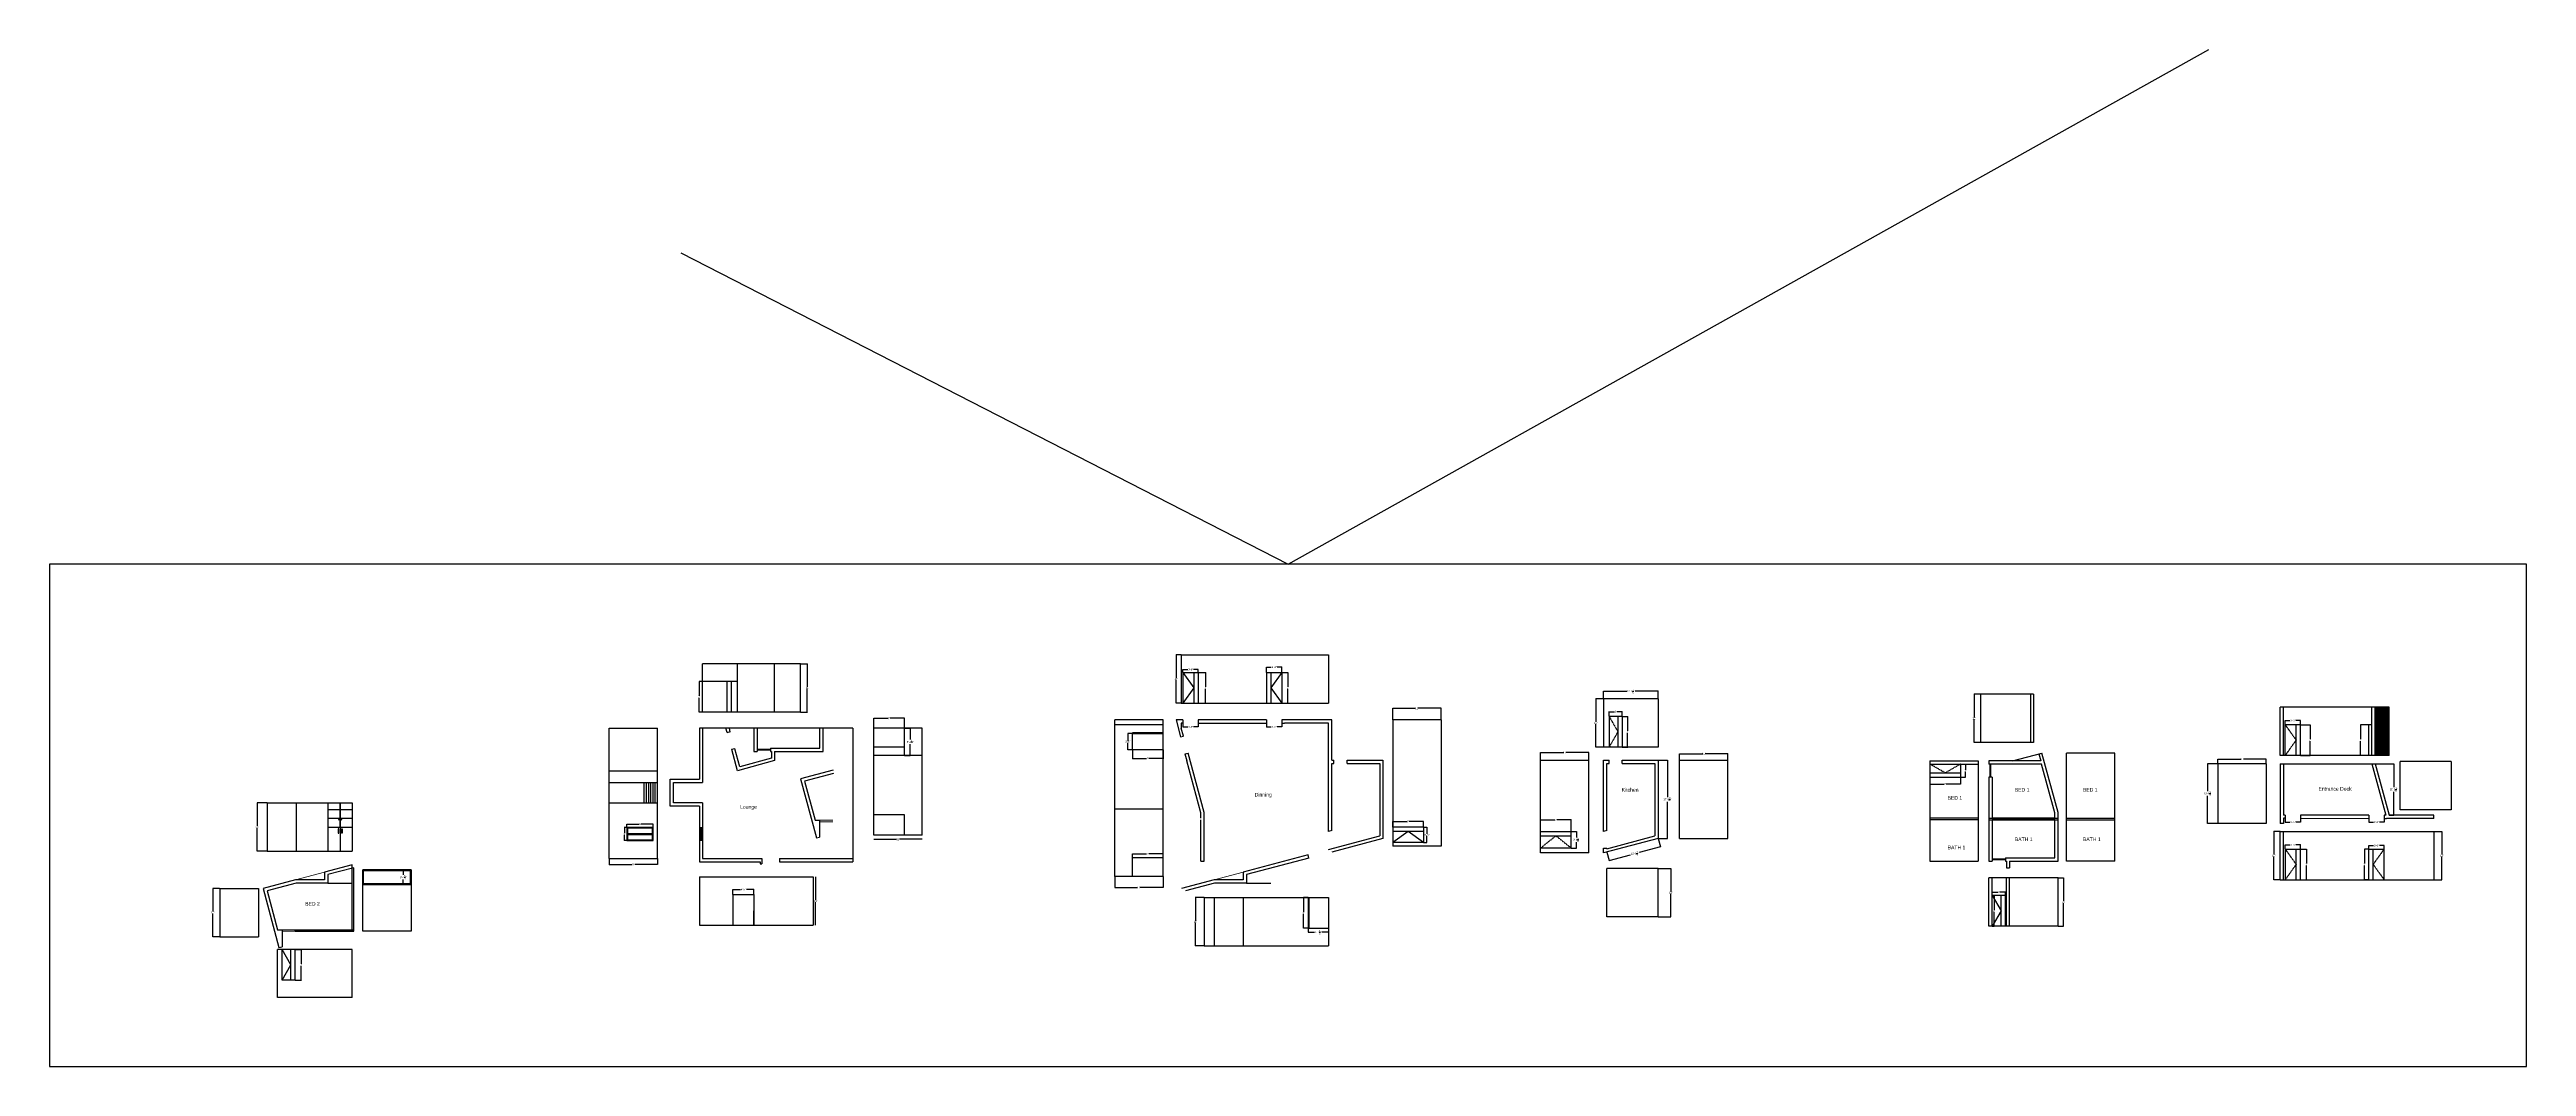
# Model space of a CAD drawing. Header units: inches. Extents: x -21847 to -712, y -8920 to 1030.
# Drawn here: x -12756 to -5992, y -1748 to 1030 of the extents above; entities that cross this region are included whole.
import ezdxf

# ---------------------------------------------------------------- set-up
doc = ezdxf.new("R2010")
doc.units = ezdxf.units.IN
doc.header["$LTSCALE"] = 0.005
doc.header["$MEASUREMENT"] = 0
doc.header["$PDMODE"] = 67
doc.header["$PDSIZE"] = -1
doc.linetypes.add('ACAD_ISO02W100', pattern=[15, 12, -3])
doc.layers.add('3DJORDAN', color=100, linetype='Continuous', lineweight=13)
for name, color, linetype in [('DIMENIONS-1', 7, 'Continuous'), ('HATCH-1', 20, 'Continuous'), ('TEXT-1', 3, 'Continuous')]:
    doc.layers.add(name, color=color, linetype=linetype)
doc.styles.add('COMIC SANS MS', font='comic.ttf', dxfattribs={"height": 5})
doc.dimstyles.new('COMIC SANS MS', dxfattribs={"dimtxt": 5, "dimasz": 2, "dimexe": 0.18, "dimexo": 0.0625, "dimgap": 0.09, "dimtad": 0, "dimtih": 1, "dimtoh": 1, "dimdec": 3, "dimzin": 0, "dimdsep": 46, "dimlunit": 4, "dimtxsty": 'COMIC SANS MS', "dimblk": 'ARCHTICK', "dimcen": 0.09, "dimclrd": 13, "dimclre": 13, "dimclrt": 3, "dimadec": 0, "dimazin": 0, "dimtfac": 1, "dimtdec": 3, "dimtofl": 0, "dimtmove": 0, "dimatfit": 3, "dimfxl": 1, "dimtolj": 1, "dimtzin": 0, "dimarcsym": 0})

# ---------------------------------------------------------------- blocks, each defined once
blk = doc.blocks.new('_ArchTick')
at = {"color": 0, "linetype": 'ByBlock', "const_width": 0.15}
blk.add_lwpolyline([(-0.5, -0.5), (0.5, 0.5)], dxfattribs=at)
blk = doc.blocks.new('*D24')
at = {"layer": 'Defpoints', "color": 0, "transparency": 16777216}
for p in [(-6423.1, -1070.7), (-6381.1, -1070.7), (-6381.1, -1080.8)]:
    blk.add_point(p, dxfattribs=at)
at = {"layer": 'DIMENIONS-1', "color": 13, "lineweight": -2, "transparency": 16777216}
for p, q in [((-6423.1, -1070.7), (-6423.1, -1081)), ((-6423.1, -1080.8), (-6410.2, -1080.8)), ((-6381.1, -1080.8), (-6394.1, -1080.8)), ((-6381.1, -1070.7), (-6381.1, -1081))]:
    blk.add_line(p, q, dxfattribs=at)
at = {"layer": 'DIMENIONS-1', "color": 13, "lineweight": -2, "transparency": 16777216, "xscale": 2, "yscale": 2, "zscale": 2, "rotation": 180}
blk.add_blockref('_ArchTick', (-6423.1, -1080.8), dxfattribs=at)
at = {"layer": 'DIMENIONS-1', "color": 13, "lineweight": -2, "transparency": 16777216, "xscale": 2, "yscale": 2, "zscale": 2}
blk.add_blockref('_ArchTick', (-6381.1, -1080.8), dxfattribs=at)
at = {"layer": 'DIMENIONS-1', "color": 3, "transparency": 16777216, "insert": (-6402.1, -1080.8), "char_height": 5, "attachment_point": 5, "style": 'COMIC SANS MS'}
blk.add_mtext('\\A1;3\'-6"', dxfattribs=at)
blk = doc.blocks.new('*D25')
at = {"layer": 'Defpoints', "color": 0, "transparency": 16777216}
for p in [(-6651.4, -1070.6), (-6609.4, -1070.6), (-6609.4, -1080.8)]:
    blk.add_point(p, dxfattribs=at)
at = {"layer": 'DIMENIONS-1', "color": 13, "lineweight": -2, "transparency": 16777216}
for p, q in [((-6651.4, -1070.6), (-6651.4, -1080.9)), ((-6651.4, -1080.8), (-6638.5, -1080.8)), ((-6609.4, -1080.8), (-6622.4, -1080.8)), ((-6609.4, -1070.6), (-6609.4, -1080.9))]:
    blk.add_line(p, q, dxfattribs=at)
at = {"layer": 'DIMENIONS-1', "color": 13, "lineweight": -2, "transparency": 16777216, "xscale": 2, "yscale": 2, "zscale": 2, "rotation": 180}
blk.add_blockref('_ArchTick', (-6651.4, -1080.8), dxfattribs=at)
at = {"layer": 'DIMENIONS-1', "color": 13, "lineweight": -2, "transparency": 16777216, "xscale": 2, "yscale": 2, "zscale": 2}
blk.add_blockref('_ArchTick', (-6609.4, -1080.8), dxfattribs=at)
at = {"layer": 'DIMENIONS-1', "color": 3, "transparency": 16777216, "insert": (-6630.4, -1080.8), "char_height": 5, "attachment_point": 5, "style": 'COMIC SANS MS'}
blk.add_mtext('\\A1;3\'-6"', dxfattribs=at)
blk = doc.blocks.new('*D28')
at = {"layer": 'Defpoints', "color": 0, "transparency": 16777216}
for p in [(-6834.9, -921.6), (-6863, -1084.4), (-6834.9, -1084.4)]:
    blk.add_point(p, dxfattribs=at)
at = {"layer": 'DIMENIONS-1', "color": 13, "lineweight": -2, "transparency": 16777216}
for p, q in [((-6835, -921.6), (-6863.2, -921.6)), ((-6863, -921.6), (-6863, -996.6)), ((-6863, -1084.4), (-6863, -1009.4)), ((-6835, -1084.4), (-6863.2, -1084.4))]:
    blk.add_line(p, q, dxfattribs=at)
at = {"layer": 'DIMENIONS-1', "color": 13, "lineweight": -2, "transparency": 16777216, "xscale": 2, "yscale": 2, "zscale": 2}
for p, rotation in [((-6863, -921.6), 90), ((-6863, -1084.4), 270)]:
    blk.add_blockref('_ArchTick', p, dxfattribs=dict(at, rotation=rotation))
at = {"layer": 'DIMENIONS-1', "color": 3, "transparency": 16777216, "insert": (-6863, -1003), "char_height": 5, "attachment_point": 5, "style": 'COMIC SANS MS'}
blk.add_mtext('\\A1;13\'-6{\\H1x;\\S3/4;}"', dxfattribs=at)
blk = doc.blocks.new('*D29')
at = {"layer": 'Defpoints', "color": 0, "transparency": 16777216}
for p in [(-6834.9, -921.6), (-6702.9, -909), (-6702.9, -921.6)]:
    blk.add_point(p, dxfattribs=at)
at = {"layer": 'DIMENIONS-1', "color": 13, "lineweight": -2, "transparency": 16777216}
for p, q in [((-6834.9, -921.5), (-6834.9, -908.8)), ((-6834.9, -909), (-6772.7, -909)), ((-6702.9, -909), (-6765.2, -909)), ((-6702.9, -921.5), (-6702.9, -908.8))]:
    blk.add_line(p, q, dxfattribs=at)
at = {"layer": 'DIMENIONS-1', "color": 13, "lineweight": -2, "transparency": 16777216, "xscale": 2, "yscale": 2, "zscale": 2, "rotation": 180}
blk.add_blockref('_ArchTick', (-6834.9, -909), dxfattribs=at)
at = {"layer": 'DIMENIONS-1', "color": 13, "lineweight": -2, "transparency": 16777216, "xscale": 2, "yscale": 2, "zscale": 2}
blk.add_blockref('_ArchTick', (-6702.9, -909), dxfattribs=at)
at = {"layer": 'DIMENIONS-1', "color": 3, "transparency": 16777216, "insert": (-6768.9, -909), "char_height": 5, "attachment_point": 5, "style": 'COMIC SANS MS'}
blk.add_mtext("\\A1;11'", dxfattribs=at)
blk = doc.blocks.new('*D30')
at = {"layer": 'Defpoints', "color": 0, "transparency": 16777216}
for p in [(-6405.2, -921.6), (-6367.3, -1061.7), (-6355, -1061.7)]:
    blk.add_point(p, dxfattribs=at)
at = {"layer": 'DIMENIONS-1', "color": 13, "lineweight": -2, "transparency": 16777216}
for p, q in [((-6405.1, -921.6), (-6354.9, -921.6)), ((-6355, -921.6), (-6355, -985.3)), ((-6355, -1061.7), (-6355, -998)), ((-6367.3, -1061.7), (-6354.9, -1061.7))]:
    blk.add_line(p, q, dxfattribs=at)
at = {"layer": 'DIMENIONS-1', "color": 13, "lineweight": -2, "transparency": 16777216, "xscale": 2, "yscale": 2, "zscale": 2}
for p, rotation in [((-6355, -921.6), 90), ((-6355, -1061.7), 270)]:
    blk.add_blockref('_ArchTick', p, dxfattribs=dict(at, rotation=rotation))
at = {"layer": 'DIMENIONS-1', "color": 3, "transparency": 16777216, "insert": (-6355, -991.6), "char_height": 5, "attachment_point": 5, "style": 'COMIC SANS MS'}
blk.add_mtext('\\A1;11\'-8{\\H1x;\\S1/8;}"', dxfattribs=at)
blk = doc.blocks.new('*D32')
at = {"layer": 'Defpoints', "color": 0, "transparency": 16777216}
for p in [(-6609.4, -1143), (-6651.4, -1154.5), (-6609.4, -1154.5)]:
    blk.add_point(p, dxfattribs=at)
at = {"layer": 'DIMENIONS-1', "color": 13, "lineweight": -2, "transparency": 16777216}
for p, q in [((-6651.4, -1154.4), (-6651.4, -1142.8)), ((-6651.4, -1143), (-6638.5, -1143)), ((-6609.4, -1143), (-6622.4, -1143)), ((-6609.4, -1154.4), (-6609.4, -1142.8))]:
    blk.add_line(p, q, dxfattribs=at)
at = {"layer": 'DIMENIONS-1', "color": 13, "lineweight": -2, "transparency": 16777216, "xscale": 2, "yscale": 2, "zscale": 2, "rotation": 180}
blk.add_blockref('_ArchTick', (-6651.4, -1143), dxfattribs=at)
at = {"layer": 'DIMENIONS-1', "color": 13, "lineweight": -2, "transparency": 16777216, "xscale": 2, "yscale": 2, "zscale": 2}
blk.add_blockref('_ArchTick', (-6609.4, -1143), dxfattribs=at)
at = {"layer": 'DIMENIONS-1', "color": 3, "transparency": 16777216, "insert": (-6630.4, -1143), "char_height": 5, "attachment_point": 5, "style": 'COMIC SANS MS'}
blk.add_mtext('\\A1;3\'-6"', dxfattribs=at)
blk = doc.blocks.new('*D33')
at = {"layer": 'Defpoints', "color": 0, "transparency": 16777216}
for p in [(-6609.4, -1154.5), (-6609.4, -1238.5), (-6592.9, -1238.5)]:
    blk.add_point(p, dxfattribs=at)
at = {"layer": 'DIMENIONS-1', "color": 13, "lineweight": -2, "transparency": 16777216}
for p, q in [((-6609.4, -1154.5), (-6592.7, -1154.5)), ((-6592.9, -1154.5), (-6592.9, -1193.7)), ((-6592.9, -1238.5), (-6592.9, -1199.2)), ((-6609.4, -1238.5), (-6592.7, -1238.5))]:
    blk.add_line(p, q, dxfattribs=at)
at = {"layer": 'DIMENIONS-1', "color": 13, "lineweight": -2, "transparency": 16777216, "xscale": 2, "yscale": 2, "zscale": 2}
for p, rotation in [((-6592.9, -1154.5), 90), ((-6592.9, -1238.5), 270)]:
    blk.add_blockref('_ArchTick', p, dxfattribs=dict(at, rotation=rotation))
at = {"layer": 'DIMENIONS-1', "color": 3, "transparency": 16777216, "insert": (-6592.9, -1196.5), "char_height": 5, "attachment_point": 5, "style": 'COMIC SANS MS'}
blk.add_mtext("\\A1;7'", dxfattribs=at)
blk = doc.blocks.new('*D34')
at = {"layer": 'Defpoints', "color": 0, "transparency": 16777216}
for p in [(-6423.1, -1154.5), (-6434.5, -1238.5), (-6423.1, -1238.5)]:
    blk.add_point(p, dxfattribs=at)
at = {"layer": 'DIMENIONS-1', "color": 13, "lineweight": -2, "transparency": 16777216}
for p, q in [((-6423.2, -1154.5), (-6434.7, -1154.5)), ((-6434.5, -1154.5), (-6434.5, -1193.7)), ((-6434.5, -1238.5), (-6434.5, -1199.2)), ((-6423.2, -1238.5), (-6434.7, -1238.5))]:
    blk.add_line(p, q, dxfattribs=at)
at = {"layer": 'DIMENIONS-1', "color": 13, "lineweight": -2, "transparency": 16777216, "xscale": 2, "yscale": 2, "zscale": 2}
for p, rotation in [((-6434.5, -1154.5), 90), ((-6434.5, -1238.5), 270)]:
    blk.add_blockref('_ArchTick', p, dxfattribs=dict(at, rotation=rotation))
at = {"layer": 'DIMENIONS-1', "color": 3, "transparency": 16777216, "insert": (-6434.5, -1196.5), "char_height": 5, "attachment_point": 5, "style": 'COMIC SANS MS'}
blk.add_mtext("\\A1;7'", dxfattribs=at)
blk = doc.blocks.new('*D35')
at = {"layer": 'Defpoints', "color": 0, "transparency": 16777216}
for p in [(-6423.1, -1145.2), (-6423.1, -1154.5), (-6381.1, -1154.5)]:
    blk.add_point(p, dxfattribs=at)
at = {"layer": 'DIMENIONS-1', "color": 13, "lineweight": -2, "transparency": 16777216}
for p, q in [((-6423.1, -1154.4), (-6423.1, -1145)), ((-6423.1, -1145.2), (-6410.2, -1145.2)), ((-6381.1, -1145.2), (-6394.1, -1145.2)), ((-6381.1, -1154.4), (-6381.1, -1145))]:
    blk.add_line(p, q, dxfattribs=at)
at = {"layer": 'DIMENIONS-1', "color": 13, "lineweight": -2, "transparency": 16777216, "xscale": 2, "yscale": 2, "zscale": 2, "rotation": 180}
blk.add_blockref('_ArchTick', (-6423.1, -1145.2), dxfattribs=at)
at = {"layer": 'DIMENIONS-1', "color": 13, "lineweight": -2, "transparency": 16777216, "xscale": 2, "yscale": 2, "zscale": 2}
blk.add_blockref('_ArchTick', (-6381.1, -1145.2), dxfattribs=at)
at = {"layer": 'DIMENIONS-1', "color": 3, "transparency": 16777216, "insert": (-6402.1, -1145.2), "char_height": 5, "attachment_point": 5, "style": 'COMIC SANS MS'}
blk.add_mtext('\\A1;3\'-6"', dxfattribs=at)
blk = doc.blocks.new('*D36')
at = {"layer": 'Defpoints', "color": 0, "transparency": 16777216}
for p in [(-6245.3, -1106.5), (-6245.3, -1238.5), (-6224, -1238.5)]:
    blk.add_point(p, dxfattribs=at)
at = {"layer": 'DIMENIONS-1', "color": 13, "lineweight": -2, "transparency": 16777216}
for p, q in [((-6245.2, -1106.5), (-6223.8, -1106.5)), ((-6224, -1106.5), (-6224, -1169.7)), ((-6224, -1238.5), (-6224, -1175.2)), ((-6245.2, -1238.5), (-6223.8, -1238.5))]:
    blk.add_line(p, q, dxfattribs=at)
at = {"layer": 'DIMENIONS-1', "color": 13, "lineweight": -2, "transparency": 16777216, "xscale": 2, "yscale": 2, "zscale": 2}
for p, rotation in [((-6224, -1106.5), 90), ((-6224, -1238.5), 270)]:
    blk.add_blockref('_ArchTick', p, dxfattribs=dict(at, rotation=rotation))
at = {"layer": 'DIMENIONS-1', "color": 3, "transparency": 16777216, "insert": (-6224, -1172.5), "char_height": 5, "attachment_point": 5, "style": 'COMIC SANS MS'}
blk.add_mtext("\\A1;11'", dxfattribs=at)
blk = doc.blocks.new('*D37')
at = {"layer": 'Defpoints', "color": 0, "transparency": 16777216}
for p in [(-6664.9, -1106.5), (-6682.4, -1238.5), (-6664.9, -1238.5)]:
    blk.add_point(p, dxfattribs=at)
at = {"layer": 'DIMENIONS-1', "color": 13, "lineweight": -2, "transparency": 16777216}
for p, q in [((-6665, -1106.5), (-6682.6, -1106.5)), ((-6682.4, -1106.5), (-6682.4, -1169.7)), ((-6682.4, -1238.5), (-6682.4, -1175.2)), ((-6665, -1238.5), (-6682.6, -1238.5))]:
    blk.add_line(p, q, dxfattribs=at)
at = {"layer": 'DIMENIONS-1', "color": 13, "lineweight": -2, "transparency": 16777216, "xscale": 2, "yscale": 2, "zscale": 2}
for p, rotation in [((-6682.4, -1106.5), 90), ((-6682.4, -1238.5), 270)]:
    blk.add_blockref('_ArchTick', p, dxfattribs=dict(at, rotation=rotation))
at = {"layer": 'DIMENIONS-1', "color": 3, "transparency": 16777216, "insert": (-6682.4, -1172.5), "char_height": 5, "attachment_point": 5, "style": 'COMIC SANS MS'}
blk.add_mtext("\\A1;11'", dxfattribs=at)
blk = doc.blocks.new('*D41')
at = {"layer": 'Defpoints', "color": 0, "transparency": 16777216}
for p in [(-6609.4, -814.9), (-6609.4, -898.9), (-6582.9, -898.9)]:
    blk.add_point(p, dxfattribs=at)
at = {"layer": 'DIMENIONS-1', "color": 13, "lineweight": -2, "transparency": 16777216}
for p, q in [((-6609.4, -814.9), (-6582.8, -814.9)), ((-6582.9, -814.9), (-6582.9, -854.2)), ((-6582.9, -898.9), (-6582.9, -859.7)), ((-6609.4, -898.9), (-6582.8, -898.9))]:
    blk.add_line(p, q, dxfattribs=at)
at = {"layer": 'DIMENIONS-1', "color": 13, "lineweight": -2, "transparency": 16777216, "xscale": 2, "yscale": 2, "zscale": 2}
for p, rotation in [((-6582.9, -814.9), 90), ((-6582.9, -898.9), 270)]:
    blk.add_blockref('_ArchTick', p, dxfattribs=dict(at, rotation=rotation))
at = {"layer": 'DIMENIONS-1', "color": 3, "transparency": 16777216, "insert": (-6582.9, -856.9), "char_height": 5, "attachment_point": 5, "style": 'COMIC SANS MS'}
blk.add_mtext("\\A1;7'", dxfattribs=at)
blk = doc.blocks.new('*D42')
at = {"layer": 'Defpoints', "color": 0, "transparency": 16777216}
for p in [(-6609.4, -803.6), (-6651.4, -814.9), (-6609.4, -814.9)]:
    blk.add_point(p, dxfattribs=at)
at = {"layer": 'DIMENIONS-1', "color": 13, "lineweight": -2, "transparency": 16777216}
for p, q in [((-6651.4, -814.9), (-6651.4, -803.4)), ((-6651.4, -803.6), (-6638.5, -803.6)), ((-6609.4, -803.6), (-6622.4, -803.6)), ((-6609.4, -814.9), (-6609.4, -803.4))]:
    blk.add_line(p, q, dxfattribs=at)
at = {"layer": 'DIMENIONS-1', "color": 13, "lineweight": -2, "transparency": 16777216, "xscale": 2, "yscale": 2, "zscale": 2, "rotation": 180}
blk.add_blockref('_ArchTick', (-6651.4, -803.6), dxfattribs=at)
at = {"layer": 'DIMENIONS-1', "color": 13, "lineweight": -2, "transparency": 16777216, "xscale": 2, "yscale": 2, "zscale": 2}
blk.add_blockref('_ArchTick', (-6609.4, -803.6), dxfattribs=at)
at = {"layer": 'DIMENIONS-1', "color": 3, "transparency": 16777216, "insert": (-6630.4, -803.6), "char_height": 5, "attachment_point": 5, "style": 'COMIC SANS MS'}
blk.add_mtext('\\A1;3\'-6"', dxfattribs=at)
blk = doc.blocks.new('*D43')
at = {"layer": 'Defpoints', "color": 0, "transparency": 16777216}
for p in [(-6423.1, -814.9), (-6445.2, -898.9), (-6423.1, -898.9)]:
    blk.add_point(p, dxfattribs=at)
at = {"layer": 'DIMENIONS-1', "color": 13, "lineweight": -2, "transparency": 16777216}
for p, q in [((-6423.2, -814.9), (-6445.4, -814.9)), ((-6445.2, -814.9), (-6445.2, -854.2)), ((-6445.2, -898.9), (-6445.2, -859.7)), ((-6423.2, -898.9), (-6445.4, -898.9))]:
    blk.add_line(p, q, dxfattribs=at)
at = {"layer": 'DIMENIONS-1', "color": 13, "lineweight": -2, "transparency": 16777216, "xscale": 2, "yscale": 2, "zscale": 2}
for p, rotation in [((-6445.2, -814.9), 90), ((-6445.2, -898.9), 270)]:
    blk.add_blockref('_ArchTick', p, dxfattribs=dict(at, rotation=rotation))
at = {"layer": 'DIMENIONS-1', "color": 3, "transparency": 16777216, "insert": (-6445.2, -856.9), "char_height": 5, "attachment_point": 5, "style": 'COMIC SANS MS'}
blk.add_mtext("\\A1;7'", dxfattribs=at)
blk = doc.blocks.new('*D44')
at = {"layer": 'Defpoints', "color": 0, "transparency": 16777216}
for p in [(-8363.2, -1207.8), (-8363.2, -1339.8), (-8329.1, -1339.8)]:
    blk.add_point(p, dxfattribs=at)
at = {"layer": 'DIMENIONS-1', "color": 13, "lineweight": -2, "transparency": 16777216}
for p, q in [((-8363.1, -1207.8), (-8328.9, -1207.8)), ((-8329.1, -1207.8), (-8329.1, -1271)), ((-8329.1, -1339.8), (-8329.1, -1276.5)), ((-8363.1, -1339.8), (-8328.9, -1339.8))]:
    blk.add_line(p, q, dxfattribs=at)
at = {"layer": 'DIMENIONS-1', "color": 13, "lineweight": -2, "transparency": 16777216, "xscale": 2, "yscale": 2, "zscale": 2}
for p, rotation in [((-8329.1, -1207.8), 90), ((-8329.1, -1339.8), 270)]:
    blk.add_blockref('_ArchTick', p, dxfattribs=dict(at, rotation=rotation))
at = {"layer": 'DIMENIONS-1', "color": 3, "transparency": 16777216, "insert": (-8329.1, -1273.8), "char_height": 5, "attachment_point": 5, "style": 'COMIC SANS MS'}
blk.add_mtext("\\A1;11'", dxfattribs=at)
blk = doc.blocks.new('*D45')
at = {"layer": 'Defpoints', "color": 0, "transparency": 16777216}
for p in [(-8363.2, -1125.7), (-8357.2, -1148.5), (-8503.3, -1162.8)]:
    blk.add_point(p, dxfattribs=at)
at = {"layer": 'DIMENIONS-1', "color": 13, "lineweight": -2, "transparency": 16777216}
for p, q in [((-8357.2, -1148.5), (-8415.6, -1163.9)), ((-8363.2, -1125.8), (-8357.1, -1148.6)), ((-8503.3, -1162.9), (-8497.2, -1185.7)), ((-8497.3, -1185.5), (-8438.9, -1170.1))]:
    blk.add_line(p, q, dxfattribs=at)
at = {"layer": 'DIMENIONS-1', "color": 13, "lineweight": -2, "transparency": 16777216, "xscale": 2, "yscale": 2, "zscale": 2}
for p, rotation in [((-8357.2, -1148.5), 14.8199837450384), ((-8497.3, -1185.5), 194.8199837450384)]:
    blk.add_blockref('_ArchTick', p, dxfattribs=dict(at, rotation=rotation))
at = {"layer": 'DIMENIONS-1', "color": 3, "transparency": 16777216, "insert": (-8427.2, -1167), "char_height": 5, "attachment_point": 5, "style": 'COMIC SANS MS'}
blk.add_mtext('\\A1;12\'-0{\\H1x;\\S7/8;}"', dxfattribs=at)
blk = doc.blocks.new('*D46')
at = {"layer": 'Defpoints', "color": 0, "transparency": 16777216}
for p in [(-8304.7, -911.9), (-8172.7, -894.2), (-8172.7, -911.9)]:
    blk.add_point(p, dxfattribs=at)
at = {"layer": 'DIMENIONS-1', "color": 13, "lineweight": -2, "transparency": 16777216}
for p, q in [((-8304.7, -911.9), (-8304.7, -894)), ((-8304.7, -894.2), (-8242.4, -894.2)), ((-8172.7, -894.2), (-8235, -894.2)), ((-8172.7, -911.9), (-8172.7, -894))]:
    blk.add_line(p, q, dxfattribs=at)
at = {"layer": 'DIMENIONS-1', "color": 13, "lineweight": -2, "transparency": 16777216, "xscale": 2, "yscale": 2, "zscale": 2, "rotation": 180}
blk.add_blockref('_ArchTick', (-8304.7, -894.2), dxfattribs=at)
at = {"layer": 'DIMENIONS-1', "color": 13, "lineweight": -2, "transparency": 16777216, "xscale": 2, "yscale": 2, "zscale": 2}
blk.add_blockref('_ArchTick', (-8172.7, -894.2), dxfattribs=at)
at = {"layer": 'DIMENIONS-1', "color": 3, "transparency": 16777216, "insert": (-8238.7, -894.2), "char_height": 5, "attachment_point": 5, "style": 'COMIC SANS MS'}
blk.add_mtext("\\A1;11'", dxfattribs=at)
blk = doc.blocks.new('*D47')
at = {"layer": 'Defpoints', "color": 0, "transparency": 16777216}
for p in [(-8363.2, -911.9), (-8363.2, -1125.7), (-8338.2, -1125.7)]:
    blk.add_point(p, dxfattribs=at)
at = {"layer": 'DIMENIONS-1', "color": 13, "lineweight": -2, "transparency": 16777216}
for p, q in [((-8363.1, -911.9), (-8338.1, -911.9)), ((-8338.2, -911.9), (-8338.2, -1012.4)), ((-8338.2, -1125.7), (-8338.2, -1025.3)), ((-8363.1, -1125.7), (-8338.1, -1125.7))]:
    blk.add_line(p, q, dxfattribs=at)
at = {"layer": 'DIMENIONS-1', "color": 13, "lineweight": -2, "transparency": 16777216, "xscale": 2, "yscale": 2, "zscale": 2}
for p, rotation in [((-8338.2, -911.9), 90), ((-8338.2, -1125.7), 270)]:
    blk.add_blockref('_ArchTick', p, dxfattribs=dict(at, rotation=rotation))
at = {"layer": 'DIMENIONS-1', "color": 3, "transparency": 16777216, "insert": (-8338.2, -1018.8), "char_height": 5, "attachment_point": 5, "style": 'COMIC SANS MS'}
blk.add_mtext('\\A1;17\'-9{\\H1x;\\S3/4;}"', dxfattribs=at)
blk = doc.blocks.new('*D48')
at = {"layer": 'Defpoints', "color": 0, "transparency": 16777216}
for p in [(-8497.3, -792.1), (-8461.3, -779.3), (-8461.3, -792.1)]:
    blk.add_point(p, dxfattribs=at)
at = {"layer": 'DIMENIONS-1', "color": 13, "lineweight": -2, "transparency": 16777216}
for p, q in [((-8497.3, -792), (-8497.3, -779.2)), ((-8497.3, -779.3), (-8482.1, -779.3)), ((-8461.3, -779.3), (-8476.5, -779.3)), ((-8461.3, -792), (-8461.3, -779.2))]:
    blk.add_line(p, q, dxfattribs=at)
at = {"layer": 'DIMENIONS-1', "color": 13, "lineweight": -2, "transparency": 16777216, "xscale": 2, "yscale": 2, "zscale": 2, "rotation": 180}
blk.add_blockref('_ArchTick', (-8497.3, -779.3), dxfattribs=at)
at = {"layer": 'DIMENIONS-1', "color": 13, "lineweight": -2, "transparency": 16777216, "xscale": 2, "yscale": 2, "zscale": 2}
blk.add_blockref('_ArchTick', (-8461.3, -779.3), dxfattribs=at)
at = {"layer": 'DIMENIONS-1', "color": 3, "transparency": 16777216, "insert": (-8479.3, -779.3), "char_height": 5, "attachment_point": 5, "style": 'COMIC SANS MS'}
blk.add_mtext("\\A1;3'", dxfattribs=at)
blk = doc.blocks.new('*D49')
at = {"layer": 'Defpoints', "color": 0, "transparency": 16777216}
for p in [(-8461.3, -792.1), (-8461.3, -876.1), (-8446.6, -876.1)]:
    blk.add_point(p, dxfattribs=at)
at = {"layer": 'DIMENIONS-1', "color": 13, "lineweight": -2, "transparency": 16777216}
for p, q in [((-8461.2, -792.1), (-8446.4, -792.1)), ((-8446.6, -792.1), (-8446.6, -831.4)), ((-8461.2, -876.1), (-8446.4, -876.1)), ((-8446.6, -876.1), (-8446.6, -836.9))]:
    blk.add_line(p, q, dxfattribs=at)
at = {"layer": 'DIMENIONS-1', "color": 13, "lineweight": -2, "transparency": 16777216, "xscale": 2, "yscale": 2, "zscale": 2}
for p, rotation in [((-8446.6, -792.1), 90), ((-8446.6, -876.1), 270)]:
    blk.add_blockref('_ArchTick', p, dxfattribs=dict(at, rotation=rotation))
at = {"layer": 'DIMENIONS-1', "color": 3, "transparency": 16777216, "insert": (-8446.6, -834.1), "char_height": 5, "attachment_point": 5, "style": 'COMIC SANS MS'}
blk.add_mtext("\\A1;7'", dxfattribs=at)
blk = doc.blocks.new('*D50')
at = {"layer": 'Defpoints', "color": 0, "transparency": 16777216}
for p in [(-8512.3, -744.1), (-8533.6, -876.1), (-8512.3, -876.1)]:
    blk.add_point(p, dxfattribs=at)
at = {"layer": 'DIMENIONS-1', "color": 13, "lineweight": -2, "transparency": 16777216}
for p, q in [((-8512.4, -744.1), (-8533.7, -744.1)), ((-8533.6, -744.1), (-8533.6, -807.4)), ((-8512.4, -876.1), (-8533.7, -876.1)), ((-8533.6, -876.1), (-8533.6, -812.8))]:
    blk.add_line(p, q, dxfattribs=at)
at = {"layer": 'DIMENIONS-1', "color": 13, "lineweight": -2, "transparency": 16777216, "xscale": 2, "yscale": 2, "zscale": 2}
for p, rotation in [((-8533.6, -744.1), 90), ((-8533.6, -876.1), 270)]:
    blk.add_blockref('_ArchTick', p, dxfattribs=dict(at, rotation=rotation))
at = {"layer": 'DIMENIONS-1', "color": 3, "transparency": 16777216, "insert": (-8533.6, -810.1), "char_height": 5, "attachment_point": 5, "style": 'COMIC SANS MS'}
blk.add_mtext("\\A1;11'", dxfattribs=at)
blk = doc.blocks.new('*D51')
at = {"layer": 'Defpoints', "color": 0, "transparency": 16777216}
for p in [(-8512.3, -723.2), (-8512.3, -744.1), (-8363.2, -744.1)]:
    blk.add_point(p, dxfattribs=at)
at = {"layer": 'DIMENIONS-1', "color": 13, "lineweight": -2, "transparency": 16777216}
for p, q in [((-8512.3, -744), (-8512.3, -723)), ((-8512.3, -723.2), (-8449.1, -723.2)), ((-8363.2, -723.2), (-8426.4, -723.2)), ((-8363.2, -744), (-8363.2, -723))]:
    blk.add_line(p, q, dxfattribs=at)
at = {"layer": 'DIMENIONS-1', "color": 13, "lineweight": -2, "transparency": 16777216, "xscale": 2, "yscale": 2, "zscale": 2, "rotation": 180}
blk.add_blockref('_ArchTick', (-8512.3, -723.2), dxfattribs=at)
at = {"layer": 'DIMENIONS-1', "color": 13, "lineweight": -2, "transparency": 16777216, "xscale": 2, "yscale": 2, "zscale": 2}
blk.add_blockref('_ArchTick', (-8363.2, -723.2), dxfattribs=at)
at = {"layer": 'DIMENIONS-1', "color": 3, "transparency": 16777216, "insert": (-8437.7, -723.2), "char_height": 5, "attachment_point": 5, "style": 'COMIC SANS MS'}
blk.add_mtext('\\A1;12\'-5{\\H1x;\\S1/8;}"', dxfattribs=at)
blk = doc.blocks.new('*D54')
at = {"layer": 'Defpoints', "color": 0, "transparency": 16777216}
for p in [(-8684.5, -1074.6), (-8684.5, -1106.2), (-8600.5, -1106.2)]:
    blk.add_point(p, dxfattribs=at)
at = {"layer": 'DIMENIONS-1', "color": 13, "lineweight": -2, "transparency": 16777216}
for p, q in [((-8684.5, -1106.2), (-8684.5, -1074.5)), ((-8684.5, -1074.6), (-8645.4, -1074.6)), ((-8600.5, -1074.6), (-8639.6, -1074.6)), ((-8600.5, -1106.2), (-8600.5, -1074.5))]:
    blk.add_line(p, q, dxfattribs=at)
at = {"layer": 'DIMENIONS-1', "color": 13, "lineweight": -2, "transparency": 16777216, "xscale": 2, "yscale": 2, "zscale": 2, "rotation": 180}
blk.add_blockref('_ArchTick', (-8684.5, -1074.6), dxfattribs=at)
at = {"layer": 'DIMENIONS-1', "color": 13, "lineweight": -2, "transparency": 16777216, "xscale": 2, "yscale": 2, "zscale": 2}
blk.add_blockref('_ArchTick', (-8600.5, -1074.6), dxfattribs=at)
at = {"layer": 'DIMENIONS-1', "color": 3, "transparency": 16777216, "insert": (-8642.5, -1074.6), "char_height": 5, "attachment_point": 5, "style": 'COMIC SANS MS'}
blk.add_mtext("\\A1;7'", dxfattribs=at)
blk = doc.blocks.new('*D55')
at = {"layer": 'Defpoints', "color": 0, "transparency": 16777216}
for p in [(-8600.5, -1106.2), (-8600.5, -1151.9), (-8586.6, -1151.9)]:
    blk.add_point(p, dxfattribs=at)
at = {"layer": 'DIMENIONS-1', "color": 13, "lineweight": -2, "transparency": 16777216}
for p, q in [((-8600.4, -1106.2), (-8586.4, -1106.2)), ((-8586.6, -1106.2), (-8586.6, -1122.6)), ((-8586.6, -1151.9), (-8586.6, -1135.5)), ((-8600.4, -1151.9), (-8586.4, -1151.9))]:
    blk.add_line(p, q, dxfattribs=at)
at = {"layer": 'DIMENIONS-1', "color": 13, "lineweight": -2, "transparency": 16777216, "xscale": 2, "yscale": 2, "zscale": 2}
for p, rotation in [((-8586.6, -1106.2), 90), ((-8586.6, -1151.9), 270)]:
    blk.add_blockref('_ArchTick', p, dxfattribs=dict(at, rotation=rotation))
at = {"layer": 'DIMENIONS-1', "color": 3, "transparency": 16777216, "insert": (-8586.6, -1129.1), "char_height": 5, "attachment_point": 5, "style": 'COMIC SANS MS'}
blk.add_mtext('\\A1;3\'-9{\\H1x;\\S5/8;}"', dxfattribs=at)
blk = doc.blocks.new('*D56')
at = {"layer": 'Defpoints', "color": 0, "transparency": 16777216}
for p in [(-8684.5, -891), (-8684.5, -911.9), (-8552.5, -911.9)]:
    blk.add_point(p, dxfattribs=at)
at = {"layer": 'DIMENIONS-1', "color": 13, "lineweight": -2, "transparency": 16777216}
for p, q in [((-8684.5, -911.9), (-8684.5, -890.8)), ((-8684.5, -891), (-8622.2, -891)), ((-8552.5, -891), (-8614.8, -891)), ((-8552.5, -911.9), (-8552.5, -890.8))]:
    blk.add_line(p, q, dxfattribs=at)
at = {"layer": 'DIMENIONS-1', "color": 13, "lineweight": -2, "transparency": 16777216, "xscale": 2, "yscale": 2, "zscale": 2, "rotation": 180}
blk.add_blockref('_ArchTick', (-8684.5, -891), dxfattribs=at)
at = {"layer": 'DIMENIONS-1', "color": 13, "lineweight": -2, "transparency": 16777216, "xscale": 2, "yscale": 2, "zscale": 2}
blk.add_blockref('_ArchTick', (-8552.5, -891), dxfattribs=at)
at = {"layer": 'DIMENIONS-1', "color": 3, "transparency": 16777216, "insert": (-8618.5, -891), "char_height": 5, "attachment_point": 5, "style": 'COMIC SANS MS'}
blk.add_mtext("\\A1;11'", dxfattribs=at)
blk = doc.blocks.new('*D57')
at = {"layer": 'Defpoints', "color": 0, "transparency": 16777216}
for p in [(-7451.1, -1281.5), (-7415.1, -1272.5), (-7415.1, -1281.5)]:
    blk.add_point(p, dxfattribs=at)
at = {"layer": 'DIMENIONS-1', "color": 13, "lineweight": -2, "transparency": 16777216}
for p, q in [((-7451.1, -1281.4), (-7451.1, -1272.3)), ((-7451.1, -1272.5), (-7435.8, -1272.5)), ((-7415.1, -1272.5), (-7430.3, -1272.5)), ((-7415.1, -1281.4), (-7415.1, -1272.3))]:
    blk.add_line(p, q, dxfattribs=at)
at = {"layer": 'DIMENIONS-1', "color": 13, "lineweight": -2, "transparency": 16777216, "xscale": 2, "yscale": 2, "zscale": 2, "rotation": 180}
blk.add_blockref('_ArchTick', (-7451.1, -1272.5), dxfattribs=at)
at = {"layer": 'DIMENIONS-1', "color": 13, "lineweight": -2, "transparency": 16777216, "xscale": 2, "yscale": 2, "zscale": 2}
blk.add_blockref('_ArchTick', (-7415.1, -1272.5), dxfattribs=at)
at = {"layer": 'DIMENIONS-1', "color": 3, "transparency": 16777216, "insert": (-7433.1, -1272.5), "char_height": 5, "attachment_point": 5, "style": 'COMIC SANS MS'}
blk.add_mtext("\\A1;3'", dxfattribs=at)
blk = doc.blocks.new('*D58')
at = {"layer": 'Defpoints', "color": 0, "transparency": 16777216}
for p in [(-7451.1, -1281.5), (-7451.1, -1365.5), (-7446, -1365.5)]:
    blk.add_point(p, dxfattribs=at)
at = {"layer": 'DIMENIONS-1', "color": 13, "lineweight": -2, "transparency": 16777216}
for p, q in [((-7451, -1281.5), (-7445.8, -1281.5)), ((-7446, -1281.5), (-7446, -1320.7)), ((-7446, -1365.5), (-7446, -1326.3)), ((-7451, -1365.5), (-7445.8, -1365.5))]:
    blk.add_line(p, q, dxfattribs=at)
at = {"layer": 'DIMENIONS-1', "color": 13, "lineweight": -2, "transparency": 16777216, "xscale": 2, "yscale": 2, "zscale": 2}
for p, rotation in [((-7446, -1281.5), 90), ((-7446, -1365.5), 270)]:
    blk.add_blockref('_ArchTick', p, dxfattribs=dict(at, rotation=rotation))
at = {"layer": 'DIMENIONS-1', "color": 3, "transparency": 16777216, "insert": (-7446, -1323.5), "char_height": 5, "attachment_point": 5, "style": 'COMIC SANS MS'}
blk.add_mtext("\\A1;7'", dxfattribs=at)
blk = doc.blocks.new('*D59')
at = {"layer": 'Defpoints', "color": 0, "transparency": 16777216}
for p in [(-7271.1, -1233.5), (-7271.1, -1365.5), (-7256.5, -1365.5)]:
    blk.add_point(p, dxfattribs=at)
at = {"layer": 'DIMENIONS-1', "color": 13, "lineweight": -2, "transparency": 16777216}
for p, q in [((-7271, -1233.5), (-7256.3, -1233.5)), ((-7256.5, -1233.5), (-7256.5, -1296.8)), ((-7256.5, -1365.5), (-7256.5, -1302.2)), ((-7271, -1365.5), (-7256.3, -1365.5))]:
    blk.add_line(p, q, dxfattribs=at)
at = {"layer": 'DIMENIONS-1', "color": 13, "lineweight": -2, "transparency": 16777216, "xscale": 2, "yscale": 2, "zscale": 2}
for p, rotation in [((-7256.5, -1233.5), 90), ((-7256.5, -1365.5), 270)]:
    blk.add_blockref('_ArchTick', p, dxfattribs=dict(at, rotation=rotation))
at = {"layer": 'DIMENIONS-1', "color": 3, "transparency": 16777216, "insert": (-7256.5, -1299.5), "char_height": 5, "attachment_point": 5, "style": 'COMIC SANS MS'}
blk.add_mtext("\\A1;11'", dxfattribs=at)
blk = doc.blocks.new('*D61')
at = {"layer": 'Defpoints', "color": 0, "transparency": 16777216}
for p in [(-7621.5, -958.4), (-7621.5, -977.5), (-7537.5, -958.4)]:
    blk.add_point(p, dxfattribs=at)
at = {"layer": 'DIMENIONS-1', "color": 13, "lineweight": -2, "transparency": 16777216}
for p, q in [((-7621.5, -958.5), (-7621.5, -977.7)), ((-7621.5, -977.5), (-7582.4, -977.5)), ((-7537.5, -977.5), (-7576.6, -977.5)), ((-7537.5, -958.5), (-7537.5, -977.7))]:
    blk.add_line(p, q, dxfattribs=at)
at = {"layer": 'DIMENIONS-1', "color": 13, "lineweight": -2, "transparency": 16777216, "xscale": 2, "yscale": 2, "zscale": 2, "rotation": 180}
blk.add_blockref('_ArchTick', (-7621.5, -977.5), dxfattribs=at)
at = {"layer": 'DIMENIONS-1', "color": 13, "lineweight": -2, "transparency": 16777216, "xscale": 2, "yscale": 2, "zscale": 2}
blk.add_blockref('_ArchTick', (-7537.5, -977.5), dxfattribs=at)
at = {"layer": 'DIMENIONS-1', "color": 3, "transparency": 16777216, "insert": (-7579.5, -977.5), "char_height": 5, "attachment_point": 5, "style": 'COMIC SANS MS'}
blk.add_mtext("\\A1;7'", dxfattribs=at)
blk = doc.blocks.new('*D62')
at = {"layer": 'Defpoints', "color": 0, "transparency": 16777216}
for p in [(-7537.5, -922.4), (-7537.5, -958.4), (-7524.5, -958.4)]:
    blk.add_point(p, dxfattribs=at)
at = {"layer": 'DIMENIONS-1', "color": 13, "lineweight": -2, "transparency": 16777216}
for p, q in [((-7537.4, -922.4), (-7524.3, -922.4)), ((-7524.5, -922.4), (-7524.5, -937.7)), ((-7524.5, -958.4), (-7524.5, -943.2)), ((-7537.4, -958.4), (-7524.3, -958.4))]:
    blk.add_line(p, q, dxfattribs=at)
at = {"layer": 'DIMENIONS-1', "color": 13, "lineweight": -2, "transparency": 16777216, "xscale": 2, "yscale": 2, "zscale": 2}
for p, rotation in [((-7524.5, -922.4), 90), ((-7524.5, -958.4), 270)]:
    blk.add_blockref('_ArchTick', p, dxfattribs=dict(at, rotation=rotation))
at = {"layer": 'DIMENIONS-1', "color": 3, "transparency": 16777216, "insert": (-7524.5, -940.4), "char_height": 5, "attachment_point": 5, "style": 'COMIC SANS MS'}
blk.add_mtext("\\A1;3'", dxfattribs=at)
blk = doc.blocks.new('*D65')
at = {"layer": 'Defpoints', "color": 0, "transparency": 16777216}
for p in [(-7500.5, -731.5), (-7483.2, -731.5), (-7483.2, -863.5)]:
    blk.add_point(p, dxfattribs=at)
at = {"layer": 'DIMENIONS-1', "color": 13, "lineweight": -2, "transparency": 16777216}
for p, q in [((-7483.2, -731.5), (-7500.7, -731.5)), ((-7500.5, -731.5), (-7500.5, -794.8)), ((-7500.5, -863.5), (-7500.5, -800.2)), ((-7483.2, -863.5), (-7500.7, -863.5))]:
    blk.add_line(p, q, dxfattribs=at)
at = {"layer": 'DIMENIONS-1', "color": 13, "lineweight": -2, "transparency": 16777216, "xscale": 2, "yscale": 2, "zscale": 2}
for p, rotation in [((-7500.5, -731.5), 90), ((-7500.5, -863.5), 270)]:
    blk.add_blockref('_ArchTick', p, dxfattribs=dict(at, rotation=rotation))
at = {"layer": 'DIMENIONS-1', "color": 3, "transparency": 16777216, "insert": (-7500.5, -797.5), "char_height": 5, "attachment_point": 5, "style": 'COMIC SANS MS'}
blk.add_mtext("\\A1;11'", dxfattribs=at)
blk = doc.blocks.new('*D66')
at = {"layer": 'Defpoints', "color": 0, "transparency": 16777216}
for p in [(-9432.6, -810.7), (-9390.6, -810.7), (-9390.6, -820.8)]:
    blk.add_point(p, dxfattribs=at)
at = {"layer": 'DIMENIONS-1', "color": 13, "lineweight": -2, "transparency": 16777216}
for p, q in [((-9432.6, -810.7), (-9432.6, -821)), ((-9390.6, -810.7), (-9390.6, -821)), ((-9432.6, -820.8), (-9419.6, -820.8)), ((-9390.6, -820.8), (-9403.5, -820.8))]:
    blk.add_line(p, q, dxfattribs=at)
at = {"layer": 'DIMENIONS-1', "color": 13, "lineweight": -2, "transparency": 16777216, "xscale": 2, "yscale": 2, "zscale": 2, "rotation": 180}
blk.add_blockref('_ArchTick', (-9432.6, -820.8), dxfattribs=at)
at = {"layer": 'DIMENIONS-1', "color": 13, "lineweight": -2, "transparency": 16777216, "xscale": 2, "yscale": 2, "zscale": 2}
blk.add_blockref('_ArchTick', (-9390.6, -820.8), dxfattribs=at)
at = {"layer": 'DIMENIONS-1', "color": 3, "transparency": 16777216, "insert": (-9411.6, -820.8), "char_height": 5, "attachment_point": 5, "style": 'COMIC SANS MS'}
blk.add_mtext('\\A1;3\'-6"', dxfattribs=at)
blk = doc.blocks.new('*D67')
at = {"layer": 'Defpoints', "color": 0, "transparency": 16777216}
for p in [(-9660.9, -810.6), (-9618.9, -810.6), (-9618.9, -820.8)]:
    blk.add_point(p, dxfattribs=at)
at = {"layer": 'DIMENIONS-1', "color": 13, "lineweight": -2, "transparency": 16777216}
for p, q in [((-9660.9, -810.6), (-9660.9, -820.9)), ((-9618.9, -810.6), (-9618.9, -820.9)), ((-9660.9, -820.8), (-9647.9, -820.8)), ((-9618.9, -820.8), (-9631.8, -820.8))]:
    blk.add_line(p, q, dxfattribs=at)
at = {"layer": 'DIMENIONS-1', "color": 13, "lineweight": -2, "transparency": 16777216, "xscale": 2, "yscale": 2, "zscale": 2, "rotation": 180}
blk.add_blockref('_ArchTick', (-9660.9, -820.8), dxfattribs=at)
at = {"layer": 'DIMENIONS-1', "color": 13, "lineweight": -2, "transparency": 16777216, "xscale": 2, "yscale": 2, "zscale": 2}
blk.add_blockref('_ArchTick', (-9618.9, -820.8), dxfattribs=at)
at = {"layer": 'DIMENIONS-1', "color": 3, "transparency": 16777216, "insert": (-9639.9, -820.8), "char_height": 5, "attachment_point": 5, "style": 'COMIC SANS MS'}
blk.add_mtext('\\A1;3\'-6"', dxfattribs=at)
blk = doc.blocks.new('*D68')
at = {"layer": 'Defpoints', "color": 0, "transparency": 16777216}
for p in [(-9665.4, -624), (-9679.5, -756), (-9665.4, -756)]:
    blk.add_point(p, dxfattribs=at)
at = {"layer": 'DIMENIONS-1', "color": 13, "lineweight": -2, "transparency": 16777216}
for p, q in [((-9665.4, -624), (-9679.7, -624)), ((-9679.5, -624), (-9679.5, -687.3)), ((-9679.5, -756), (-9679.5, -692.7)), ((-9665.4, -756), (-9679.7, -756))]:
    blk.add_line(p, q, dxfattribs=at)
at = {"layer": 'DIMENIONS-1', "color": 13, "lineweight": -2, "transparency": 16777216, "xscale": 2, "yscale": 2, "zscale": 2}
for p, rotation in [((-9679.5, -624), 90), ((-9679.5, -756), 270)]:
    blk.add_blockref('_ArchTick', p, dxfattribs=dict(at, rotation=rotation))
at = {"layer": 'DIMENIONS-1', "color": 3, "transparency": 16777216, "insert": (-9679.5, -690), "char_height": 5, "attachment_point": 5, "style": 'COMIC SANS MS'}
blk.add_mtext("\\A1;11'", dxfattribs=at)
blk = doc.blocks.new('*D69')
at = {"layer": 'Defpoints', "color": 0, "transparency": 16777216}
for p in [(-9618.9, -672), (-9618.9, -756), (-9599, -756)]:
    blk.add_point(p, dxfattribs=at)
at = {"layer": 'DIMENIONS-1', "color": 13, "lineweight": -2, "transparency": 16777216}
for p, q in [((-9618.8, -672), (-9598.8, -672)), ((-9599, -672), (-9599, -711.2)), ((-9599, -756), (-9599, -716.8)), ((-9618.8, -756), (-9598.8, -756))]:
    blk.add_line(p, q, dxfattribs=at)
at = {"layer": 'DIMENIONS-1', "color": 13, "lineweight": -2, "transparency": 16777216, "xscale": 2, "yscale": 2, "zscale": 2}
for p, rotation in [((-9599, -672), 90), ((-9599, -756), 270)]:
    blk.add_blockref('_ArchTick', p, dxfattribs=dict(at, rotation=rotation))
at = {"layer": 'DIMENIONS-1', "color": 3, "transparency": 16777216, "insert": (-9599, -714), "char_height": 5, "attachment_point": 5, "style": 'COMIC SANS MS'}
blk.add_mtext("\\A1;7'", dxfattribs=at)
blk = doc.blocks.new('*D70')
at = {"layer": 'Defpoints', "color": 0, "transparency": 16777216}
for p in [(-9432.6, -672), (-9390.6, -657.5), (-9390.6, -672)]:
    blk.add_point(p, dxfattribs=at)
at = {"layer": 'DIMENIONS-1', "color": 13, "lineweight": -2, "transparency": 16777216}
for p, q in [((-9432.6, -671.9), (-9432.6, -657.3)), ((-9432.6, -657.5), (-9419.6, -657.5)), ((-9390.6, -657.5), (-9403.5, -657.5)), ((-9390.6, -671.9), (-9390.6, -657.3))]:
    blk.add_line(p, q, dxfattribs=at)
at = {"layer": 'DIMENIONS-1', "color": 13, "lineweight": -2, "transparency": 16777216, "xscale": 2, "yscale": 2, "zscale": 2, "rotation": 180}
blk.add_blockref('_ArchTick', (-9432.6, -657.5), dxfattribs=at)
at = {"layer": 'DIMENIONS-1', "color": 13, "lineweight": -2, "transparency": 16777216, "xscale": 2, "yscale": 2, "zscale": 2}
blk.add_blockref('_ArchTick', (-9390.6, -657.5), dxfattribs=at)
at = {"layer": 'DIMENIONS-1', "color": 3, "transparency": 16777216, "insert": (-9411.6, -657.5), "char_height": 5, "attachment_point": 5, "style": 'COMIC SANS MS'}
blk.add_mtext('\\A1;3\'-6"', dxfattribs=at)
blk = doc.blocks.new('*D71')
at = {"layer": 'Defpoints', "color": 0, "transparency": 16777216}
for p in [(-9390.6, -672), (-9390.6, -756), (-9374.5, -756)]:
    blk.add_point(p, dxfattribs=at)
at = {"layer": 'DIMENIONS-1', "color": 13, "lineweight": -2, "transparency": 16777216}
for p, q in [((-9390.5, -672), (-9374.3, -672)), ((-9374.5, -672), (-9374.5, -711.2)), ((-9374.5, -756), (-9374.5, -716.8)), ((-9390.5, -756), (-9374.3, -756))]:
    blk.add_line(p, q, dxfattribs=at)
at = {"layer": 'DIMENIONS-1', "color": 13, "lineweight": -2, "transparency": 16777216, "xscale": 2, "yscale": 2, "zscale": 2}
for p, rotation in [((-9374.5, -672), 90), ((-9374.5, -756), 270)]:
    blk.add_blockref('_ArchTick', p, dxfattribs=dict(at, rotation=rotation))
at = {"layer": 'DIMENIONS-1', "color": 3, "transparency": 16777216, "insert": (-9374.5, -714), "char_height": 5, "attachment_point": 5, "style": 'COMIC SANS MS'}
blk.add_mtext("\\A1;7'", dxfattribs=at)
blk = doc.blocks.new('*D72')
at = {"layer": 'Defpoints', "color": 0, "transparency": 16777216}
for p in [(-9660.9, -672), (-9618.9, -664.5), (-9618.9, -672)]:
    blk.add_point(p, dxfattribs=at)
at = {"layer": 'DIMENIONS-1', "color": 13, "lineweight": -2, "transparency": 16777216}
for p, q in [((-9660.9, -671.9), (-9660.9, -664.3)), ((-9660.9, -664.5), (-9647.9, -664.5)), ((-9618.9, -664.5), (-9631.8, -664.5)), ((-9618.9, -671.9), (-9618.9, -664.3))]:
    blk.add_line(p, q, dxfattribs=at)
at = {"layer": 'DIMENIONS-1', "color": 13, "lineweight": -2, "transparency": 16777216, "xscale": 2, "yscale": 2, "zscale": 2, "rotation": 180}
blk.add_blockref('_ArchTick', (-9660.9, -664.5), dxfattribs=at)
at = {"layer": 'DIMENIONS-1', "color": 13, "lineweight": -2, "transparency": 16777216, "xscale": 2, "yscale": 2, "zscale": 2}
blk.add_blockref('_ArchTick', (-9618.9, -664.5), dxfattribs=at)
at = {"layer": 'DIMENIONS-1', "color": 3, "transparency": 16777216, "insert": (-9639.9, -664.5), "char_height": 5, "attachment_point": 5, "style": 'COMIC SANS MS'}
blk.add_mtext('\\A1;3\'-6"', dxfattribs=at)
blk = doc.blocks.new('*D75')
at = {"layer": 'Defpoints', "color": 0, "transparency": 16777216}
for p in [(-9847, -1229.4), (-9715, -1229.4), (-9715, -1259.5)]:
    blk.add_point(p, dxfattribs=at)
at = {"layer": 'DIMENIONS-1', "color": 13, "lineweight": -2, "transparency": 16777216}
for p, q in [((-9847, -1229.5), (-9847, -1259.7)), ((-9847, -1259.5), (-9784.7, -1259.5)), ((-9715, -1259.5), (-9777.3, -1259.5)), ((-9715, -1229.5), (-9715, -1259.7))]:
    blk.add_line(p, q, dxfattribs=at)
at = {"layer": 'DIMENIONS-1', "color": 13, "lineweight": -2, "transparency": 16777216, "xscale": 2, "yscale": 2, "zscale": 2, "rotation": 180}
blk.add_blockref('_ArchTick', (-9847, -1259.5), dxfattribs=at)
at = {"layer": 'DIMENIONS-1', "color": 13, "lineweight": -2, "transparency": 16777216, "xscale": 2, "yscale": 2, "zscale": 2}
blk.add_blockref('_ArchTick', (-9715, -1259.5), dxfattribs=at)
at = {"layer": 'DIMENIONS-1', "color": 3, "transparency": 16777216, "insert": (-9781, -1259.5), "char_height": 5, "attachment_point": 5, "style": 'COMIC SANS MS'}
blk.add_mtext("\\A1;11'", dxfattribs=at)
blk = doc.blocks.new('*D76')
at = {"layer": 'Defpoints', "color": 0, "transparency": 16777216}
for p in [(-9799, -1178.4), (-9715, -1167.5), (-9715, -1178.4)]:
    blk.add_point(p, dxfattribs=at)
at = {"layer": 'DIMENIONS-1', "color": 13, "lineweight": -2, "transparency": 16777216}
for p, q in [((-9799, -1178.4), (-9799, -1167.3)), ((-9799, -1167.5), (-9759.9, -1167.5)), ((-9715, -1167.5), (-9754.1, -1167.5)), ((-9715, -1178.4), (-9715, -1167.3))]:
    blk.add_line(p, q, dxfattribs=at)
at = {"layer": 'DIMENIONS-1', "color": 13, "lineweight": -2, "transparency": 16777216, "xscale": 2, "yscale": 2, "zscale": 2, "rotation": 180}
blk.add_blockref('_ArchTick', (-9799, -1167.5), dxfattribs=at)
at = {"layer": 'DIMENIONS-1', "color": 13, "lineweight": -2, "transparency": 16777216, "xscale": 2, "yscale": 2, "zscale": 2}
blk.add_blockref('_ArchTick', (-9715, -1167.5), dxfattribs=at)
at = {"layer": 'DIMENIONS-1', "color": 3, "transparency": 16777216, "insert": (-9757, -1167.5), "char_height": 5, "attachment_point": 5, "style": 'COMIC SANS MS'}
blk.add_mtext("\\A1;7'", dxfattribs=at)
blk = doc.blocks.new('*D77')
at = {"layer": 'Defpoints', "color": 0, "transparency": 16777216}
for p in [(-9799, -883.4), (-9715, -883.4), (-9715, -907.5)]:
    blk.add_point(p, dxfattribs=at)
at = {"layer": 'DIMENIONS-1', "color": 13, "lineweight": -2, "transparency": 16777216}
for p, q in [((-9799, -883.5), (-9799, -907.7)), ((-9799, -907.5), (-9759.9, -907.5)), ((-9715, -907.5), (-9754.1, -907.5)), ((-9715, -883.5), (-9715, -907.7))]:
    blk.add_line(p, q, dxfattribs=at)
at = {"layer": 'DIMENIONS-1', "color": 13, "lineweight": -2, "transparency": 16777216, "xscale": 2, "yscale": 2, "zscale": 2, "rotation": 180}
blk.add_blockref('_ArchTick', (-9799, -907.5), dxfattribs=at)
at = {"layer": 'DIMENIONS-1', "color": 13, "lineweight": -2, "transparency": 16777216, "xscale": 2, "yscale": 2, "zscale": 2}
blk.add_blockref('_ArchTick', (-9715, -907.5), dxfattribs=at)
at = {"layer": 'DIMENIONS-1', "color": 3, "transparency": 16777216, "insert": (-9757, -907.5), "char_height": 5, "attachment_point": 5, "style": 'COMIC SANS MS'}
blk.add_mtext("\\A1;7'", dxfattribs=at)
blk = doc.blocks.new('*D78')
at = {"layer": 'Defpoints', "color": 0, "transparency": 16777216}
for p in [(-9799, -839.2), (-9811.5, -883.4), (-9799, -883.4)]:
    blk.add_point(p, dxfattribs=at)
at = {"layer": 'DIMENIONS-1', "color": 13, "lineweight": -2, "transparency": 16777216}
for p, q in [((-9799.1, -839.2), (-9811.7, -839.2)), ((-9811.5, -839.2), (-9811.5, -858.5)), ((-9811.5, -883.4), (-9811.5, -864.2)), ((-9799.1, -883.4), (-9811.7, -883.4))]:
    blk.add_line(p, q, dxfattribs=at)
at = {"layer": 'DIMENIONS-1', "color": 13, "lineweight": -2, "transparency": 16777216, "xscale": 2, "yscale": 2, "zscale": 2}
for p, rotation in [((-9811.5, -839.2), 90), ((-9811.5, -883.4), 270)]:
    blk.add_blockref('_ArchTick', p, dxfattribs=dict(at, rotation=rotation))
at = {"layer": 'DIMENIONS-1', "color": 3, "transparency": 16777216, "insert": (-9811.5, -861.3), "char_height": 5, "attachment_point": 5, "style": 'COMIC SANS MS'}
blk.add_mtext('\\A1;3\'-6"', dxfattribs=at)
blk = doc.blocks.new('*D79')
at = {"layer": 'Defpoints', "color": 0, "transparency": 16777216}
for p in [(-9319.3, -1371), (-9319.3, -1381.5), (-9263.7, -1371)]:
    blk.add_point(p, dxfattribs=at)
at = {"layer": 'DIMENIONS-1', "color": 13, "lineweight": -2, "transparency": 16777216}
for p, q in [((-9319.3, -1371.1), (-9319.3, -1381.7)), ((-9319.3, -1381.5), (-9301.4, -1381.5)), ((-9263.7, -1381.5), (-9281.6, -1381.5)), ((-9263.7, -1371.1), (-9263.7, -1381.7))]:
    blk.add_line(p, q, dxfattribs=at)
at = {"layer": 'DIMENIONS-1', "color": 13, "lineweight": -2, "transparency": 16777216, "xscale": 2, "yscale": 2, "zscale": 2, "rotation": 180}
blk.add_blockref('_ArchTick', (-9319.3, -1381.5), dxfattribs=at)
at = {"layer": 'DIMENIONS-1', "color": 13, "lineweight": -2, "transparency": 16777216, "xscale": 2, "yscale": 2, "zscale": 2}
blk.add_blockref('_ArchTick', (-9263.7, -1381.5), dxfattribs=at)
at = {"layer": 'DIMENIONS-1', "color": 3, "transparency": 16777216, "insert": (-9291.5, -1381.5), "char_height": 5, "attachment_point": 5, "style": 'COMIC SANS MS'}
blk.add_mtext('\\A1;4\'-7{\\H1x;\\S1/2;}"', dxfattribs=at)
blk = doc.blocks.new('*D80')
at = {"layer": 'Defpoints', "color": 0, "transparency": 16777216}
for p in [(-9331.5, -1287), (-9319.3, -1287), (-9319.3, -1371)]:
    blk.add_point(p, dxfattribs=at)
at = {"layer": 'DIMENIONS-1', "color": 13, "lineweight": -2, "transparency": 16777216}
for p, q in [((-9319.3, -1287), (-9331.7, -1287)), ((-9331.5, -1287), (-9331.5, -1326.2)), ((-9331.5, -1371), (-9331.5, -1331.8)), ((-9319.3, -1371), (-9331.7, -1371))]:
    blk.add_line(p, q, dxfattribs=at)
at = {"layer": 'DIMENIONS-1', "color": 13, "lineweight": -2, "transparency": 16777216, "xscale": 2, "yscale": 2, "zscale": 2}
for p, rotation in [((-9331.5, -1287), 90), ((-9331.5, -1371), 270)]:
    blk.add_blockref('_ArchTick', p, dxfattribs=dict(at, rotation=rotation))
at = {"layer": 'DIMENIONS-1', "color": 3, "transparency": 16777216, "insert": (-9331.5, -1329), "char_height": 5, "attachment_point": 5, "style": 'COMIC SANS MS'}
blk.add_mtext("\\A1;7'", dxfattribs=at)
blk = doc.blocks.new('*D81')
at = {"layer": 'Defpoints', "color": 0, "transparency": 16777216}
for p in [(-9627, -1287), (-9602.6, -1287), (-9602.6, -1419)]:
    blk.add_point(p, dxfattribs=at)
at = {"layer": 'DIMENIONS-1', "color": 13, "lineweight": -2, "transparency": 16777216}
for p, q in [((-9602.6, -1287), (-9627.2, -1287)), ((-9627, -1287), (-9627, -1350.3)), ((-9602.6, -1419), (-9627.2, -1419)), ((-9627, -1419), (-9627, -1355.7))]:
    blk.add_line(p, q, dxfattribs=at)
at = {"layer": 'DIMENIONS-1', "color": 13, "lineweight": -2, "transparency": 16777216, "xscale": 2, "yscale": 2, "zscale": 2}
for p, rotation in [((-9627, -1287), 90), ((-9627, -1419), 270)]:
    blk.add_blockref('_ArchTick', p, dxfattribs=dict(at, rotation=rotation))
at = {"layer": 'DIMENIONS-1', "color": 3, "transparency": 16777216, "insert": (-9627, -1353), "char_height": 5, "attachment_point": 5, "style": 'COMIC SANS MS'}
blk.add_mtext("\\A1;11'", dxfattribs=at)
blk = doc.blocks.new('*D82')
at = {"layer": 'Defpoints', "color": 0, "transparency": 16777216}
for p in [(-9088, -770), (-9088, -801.7), (-8956, -801.7)]:
    blk.add_point(p, dxfattribs=at)
at = {"layer": 'DIMENIONS-1', "color": 13, "lineweight": -2, "transparency": 16777216}
for p, q in [((-9088, -801.7), (-9088, -769.8)), ((-9088, -770), (-9025.7, -770)), ((-8956, -770), (-9018.3, -770)), ((-8956, -801.7), (-8956, -769.8))]:
    blk.add_line(p, q, dxfattribs=at)
at = {"layer": 'DIMENIONS-1', "color": 13, "lineweight": -2, "transparency": 16777216, "xscale": 2, "yscale": 2, "zscale": 2, "rotation": 180}
blk.add_blockref('_ArchTick', (-9088, -770), dxfattribs=at)
at = {"layer": 'DIMENIONS-1', "color": 13, "lineweight": -2, "transparency": 16777216, "xscale": 2, "yscale": 2, "zscale": 2}
blk.add_blockref('_ArchTick', (-8956, -770), dxfattribs=at)
at = {"layer": 'DIMENIONS-1', "color": 3, "transparency": 16777216, "insert": (-9022, -770), "char_height": 5, "attachment_point": 5, "style": 'COMIC SANS MS'}
blk.add_mtext("\\A1;11'", dxfattribs=at)
blk = doc.blocks.new('*D83')
at = {"layer": 'Defpoints', "color": 0, "transparency": 16777216}
for p in [(-9088, -1079.5), (-9088, -1094.9), (-9004, -1094.9)]:
    blk.add_point(p, dxfattribs=at)
at = {"layer": 'DIMENIONS-1', "color": 13, "lineweight": -2, "transparency": 16777216}
for p, q in [((-9088, -1094.8), (-9088, -1079.3)), ((-9088, -1079.5), (-9048.9, -1079.5)), ((-9004, -1079.5), (-9043.1, -1079.5)), ((-9004, -1094.8), (-9004, -1079.3))]:
    blk.add_line(p, q, dxfattribs=at)
at = {"layer": 'DIMENIONS-1', "color": 13, "lineweight": -2, "transparency": 16777216, "xscale": 2, "yscale": 2, "zscale": 2, "rotation": 180}
blk.add_blockref('_ArchTick', (-9088, -1079.5), dxfattribs=at)
at = {"layer": 'DIMENIONS-1', "color": 13, "lineweight": -2, "transparency": 16777216, "xscale": 2, "yscale": 2, "zscale": 2}
blk.add_blockref('_ArchTick', (-9004, -1079.5), dxfattribs=at)
at = {"layer": 'DIMENIONS-1', "color": 3, "transparency": 16777216, "insert": (-9046, -1079.5), "char_height": 5, "attachment_point": 5, "style": 'COMIC SANS MS'}
blk.add_mtext("\\A1;7'", dxfattribs=at)
blk = doc.blocks.new('*D84')
at = {"layer": 'Defpoints', "color": 0, "transparency": 16777216}
for p in [(-9004, -1094.9), (-9004, -1136.9), (-8995, -1136.9)]:
    blk.add_point(p, dxfattribs=at)
at = {"layer": 'DIMENIONS-1', "color": 13, "lineweight": -2, "transparency": 16777216}
for p, q in [((-9003.9, -1094.9), (-8994.8, -1094.9)), ((-9003.9, -1136.9), (-8994.8, -1136.9)), ((-8995, -1094.9), (-8995, -1113)), ((-8995, -1136.9), (-8995, -1118.7))]:
    blk.add_line(p, q, dxfattribs=at)
at = {"layer": 'DIMENIONS-1', "color": 13, "lineweight": -2, "transparency": 16777216, "xscale": 2, "yscale": 2, "zscale": 2}
for p, rotation in [((-8995, -1094.9), 90), ((-8995, -1136.9), 270)]:
    blk.add_blockref('_ArchTick', p, dxfattribs=dict(at, rotation=rotation))
at = {"layer": 'DIMENIONS-1', "color": 3, "transparency": 16777216, "insert": (-8995, -1115.9), "char_height": 5, "attachment_point": 5, "style": 'COMIC SANS MS'}
blk.add_mtext('\\A1;3\'-6"', dxfattribs=at)
blk = doc.blocks.new('*D92')
at = {"layer": 'Defpoints', "color": 0, "transparency": 16777216}
for p in [(-10972.2, -696.5), (-10981.5, -780.5), (-10972.2, -780.5)]:
    blk.add_point(p, dxfattribs=at)
at = {"layer": 'DIMENIONS-1', "color": 13, "lineweight": -2, "transparency": 16777216}
for p, q in [((-10972.3, -696.5), (-10981.7, -696.5)), ((-10981.5, -696.5), (-10981.5, -735.7)), ((-10981.5, -780.5), (-10981.5, -741.3)), ((-10972.3, -780.5), (-10981.7, -780.5))]:
    blk.add_line(p, q, dxfattribs=at)
at = {"layer": 'DIMENIONS-1', "color": 13, "lineweight": -2, "transparency": 16777216, "xscale": 2, "yscale": 2, "zscale": 2}
for p, rotation in [((-10981.5, -696.5), 90), ((-10981.5, -780.5), 270)]:
    blk.add_blockref('_ArchTick', p, dxfattribs=dict(at, rotation=rotation))
at = {"layer": 'DIMENIONS-1', "color": 3, "transparency": 16777216, "insert": (-10981.5, -738.5), "char_height": 5, "attachment_point": 5, "style": 'COMIC SANS MS'}
blk.add_mtext("\\A1;7'", dxfattribs=at)
blk = doc.blocks.new('*D93')
at = {"layer": 'Defpoints', "color": 0, "transparency": 16777216}
for p in [(-10705, -648.5), (-10705, -780.5), (-10686.5, -780.5)]:
    blk.add_point(p, dxfattribs=at)
at = {"layer": 'DIMENIONS-1', "color": 13, "lineweight": -2, "transparency": 16777216}
for p, q in [((-10704.9, -648.5), (-10686.3, -648.5)), ((-10686.5, -648.5), (-10686.5, -711.8)), ((-10686.5, -780.5), (-10686.5, -717.2)), ((-10704.9, -780.5), (-10686.3, -780.5))]:
    blk.add_line(p, q, dxfattribs=at)
at = {"layer": 'DIMENIONS-1', "color": 13, "lineweight": -2, "transparency": 16777216, "xscale": 2, "yscale": 2, "zscale": 2}
for p, rotation in [((-10686.5, -648.5), 90), ((-10686.5, -780.5), 270)]:
    blk.add_blockref('_ArchTick', p, dxfattribs=dict(at, rotation=rotation))
at = {"layer": 'DIMENIONS-1', "color": 3, "transparency": 16777216, "insert": (-10686.5, -714.5), "char_height": 5, "attachment_point": 5, "style": 'COMIC SANS MS'}
blk.add_mtext("\\A1;11'", dxfattribs=at)
blk = doc.blocks.new('*D94')
at = {"layer": 'Defpoints', "color": 0, "transparency": 16777216}
for p in [(-11179.5, -1095.4), (-11107.5, -1086.8), (-11107.5, -1095.4)]:
    blk.add_point(p, dxfattribs=at)
at = {"layer": 'DIMENIONS-1', "color": 13, "lineweight": -2, "transparency": 16777216}
for p, q in [((-11179.5, -1095.3), (-11179.5, -1086.6)), ((-11179.5, -1086.8), (-11146.3, -1086.8)), ((-11107.5, -1086.8), (-11140.7, -1086.8)), ((-11107.5, -1095.3), (-11107.5, -1086.6))]:
    blk.add_line(p, q, dxfattribs=at)
at = {"layer": 'DIMENIONS-1', "color": 13, "lineweight": -2, "transparency": 16777216, "xscale": 2, "yscale": 2, "zscale": 2, "rotation": 180}
blk.add_blockref('_ArchTick', (-11179.5, -1086.8), dxfattribs=at)
at = {"layer": 'DIMENIONS-1', "color": 13, "lineweight": -2, "transparency": 16777216, "xscale": 2, "yscale": 2, "zscale": 2}
blk.add_blockref('_ArchTick', (-11107.5, -1086.8), dxfattribs=at)
at = {"layer": 'DIMENIONS-1', "color": 3, "transparency": 16777216, "insert": (-11143.5, -1086.8), "char_height": 5, "attachment_point": 5, "style": 'COMIC SANS MS'}
blk.add_mtext("\\A1;6'", dxfattribs=at)
blk = doc.blocks.new('*D95')
at = {"layer": 'Defpoints', "color": 0, "transparency": 16777216}
for p in [(-11186, -1095.4), (-11179.5, -1095.4), (-11179.5, -1131.4)]:
    blk.add_point(p, dxfattribs=at)
at = {"layer": 'DIMENIONS-1', "color": 13, "lineweight": -2, "transparency": 16777216}
for p, q in [((-11179.6, -1095.4), (-11186.2, -1095.4)), ((-11179.6, -1131.4), (-11186.2, -1131.4)), ((-11186, -1095.4), (-11186, -1110.6)), ((-11186, -1131.4), (-11186, -1116.1))]:
    blk.add_line(p, q, dxfattribs=at)
at = {"layer": 'DIMENIONS-1', "color": 13, "lineweight": -2, "transparency": 16777216, "xscale": 2, "yscale": 2, "zscale": 2}
for p, rotation in [((-11186, -1095.4), 90), ((-11186, -1131.4), 270)]:
    blk.add_blockref('_ArchTick', p, dxfattribs=dict(at, rotation=rotation))
at = {"layer": 'DIMENIONS-1', "color": 3, "transparency": 16777216, "insert": (-11186, -1113.4), "char_height": 5, "attachment_point": 5, "style": 'COMIC SANS MS'}
blk.add_mtext("\\A1;3'", dxfattribs=at)
blk = doc.blocks.new('*D96')
at = {"layer": 'Defpoints', "color": 0, "transparency": 16777216}
for p in [(-11227.5, -1180), (-11095.5, -1180), (-11095.5, -1196.8)]:
    blk.add_point(p, dxfattribs=at)
at = {"layer": 'DIMENIONS-1', "color": 13, "lineweight": -2, "transparency": 16777216}
for p, q in [((-11227.5, -1180.1), (-11227.5, -1197)), ((-11227.5, -1196.8), (-11165.2, -1196.8)), ((-11095.5, -1196.8), (-11157.8, -1196.8)), ((-11095.5, -1180.1), (-11095.5, -1197))]:
    blk.add_line(p, q, dxfattribs=at)
at = {"layer": 'DIMENIONS-1', "color": 13, "lineweight": -2, "transparency": 16777216, "xscale": 2, "yscale": 2, "zscale": 2, "rotation": 180}
blk.add_blockref('_ArchTick', (-11227.5, -1196.8), dxfattribs=at)
at = {"layer": 'DIMENIONS-1', "color": 13, "lineweight": -2, "transparency": 16777216, "xscale": 2, "yscale": 2, "zscale": 2}
blk.add_blockref('_ArchTick', (-11095.5, -1196.8), dxfattribs=at)
at = {"layer": 'DIMENIONS-1', "color": 3, "transparency": 16777216, "insert": (-11161.5, -1196.8), "char_height": 5, "attachment_point": 5, "style": 'COMIC SANS MS'}
blk.add_mtext("\\A1;11'", dxfattribs=at)
blk = doc.blocks.new('*D97')
at = {"layer": 'Defpoints', "color": 0, "transparency": 16777216}
for p in [(-10889.5, -1278.5), (-10832.5, -1265), (-10832.5, -1278.5)]:
    blk.add_point(p, dxfattribs=at)
at = {"layer": 'DIMENIONS-1', "color": 13, "lineweight": -2, "transparency": 16777216}
for p, q in [((-10889.5, -1278.4), (-10889.5, -1264.8)), ((-10889.5, -1265), (-10869.2, -1265)), ((-10832.5, -1265), (-10852.8, -1265)), ((-10832.5, -1278.4), (-10832.5, -1264.8))]:
    blk.add_line(p, q, dxfattribs=at)
at = {"layer": 'DIMENIONS-1', "color": 13, "lineweight": -2, "transparency": 16777216, "xscale": 2, "yscale": 2, "zscale": 2, "rotation": 180}
blk.add_blockref('_ArchTick', (-10889.5, -1265), dxfattribs=at)
at = {"layer": 'DIMENIONS-1', "color": 13, "lineweight": -2, "transparency": 16777216, "xscale": 2, "yscale": 2, "zscale": 2}
blk.add_blockref('_ArchTick', (-10832.5, -1265), dxfattribs=at)
at = {"layer": 'DIMENIONS-1', "color": 3, "transparency": 16777216, "insert": (-10861, -1265), "char_height": 5, "attachment_point": 5, "style": 'COMIC SANS MS'}
blk.add_mtext('\\A1;4\'-9"', dxfattribs=at)
blk = doc.blocks.new('*D98')
at = {"layer": 'Defpoints', "color": 0, "transparency": 16777216}
for p in [(-10832.5, -1278.5), (-10832.5, -1362.5), (-10832.5, -1362.5)]:
    blk.add_point(p, dxfattribs=at)
at = {"layer": 'DIMENIONS-1', "color": 13, "lineweight": -2, "transparency": 16777216}
for p, q in [((-10832.6, -1278.5), (-10832.7, -1278.5)), ((-10832.5, -1278.5), (-10832.5, -1317.7)), ((-10832.5, -1362.5), (-10832.5, -1323.3)), ((-10832.6, -1362.5), (-10832.7, -1362.5))]:
    blk.add_line(p, q, dxfattribs=at)
at = {"layer": 'DIMENIONS-1', "color": 13, "lineweight": -2, "transparency": 16777216, "xscale": 2, "yscale": 2, "zscale": 2}
for p, rotation in [((-10832.5, -1278.5), 90), ((-10832.5, -1362.5), 270)]:
    blk.add_blockref('_ArchTick', p, dxfattribs=dict(at, rotation=rotation))
at = {"layer": 'DIMENIONS-1', "color": 3, "transparency": 16777216, "insert": (-10832.5, -1320.5), "char_height": 5, "attachment_point": 5, "style": 'COMIC SANS MS'}
blk.add_mtext("\\A1;7'", dxfattribs=at)
blk = doc.blocks.new('*D99')
at = {"layer": 'Defpoints', "color": 0, "transparency": 16777216}
for p in [(-10663.7, -1230.5), (-10663.7, -1362.5), (-10663.7, -1362.5)]:
    blk.add_point(p, dxfattribs=at)
at = {"layer": 'DIMENIONS-1', "color": 13, "lineweight": -2, "transparency": 16777216}
for p, q in [((-10663.7, -1230.5), (-10663.8, -1230.5)), ((-10663.7, -1230.5), (-10663.7, -1293.8)), ((-10663.7, -1362.5), (-10663.7, -1299.2)), ((-10663.7, -1362.5), (-10663.8, -1362.5))]:
    blk.add_line(p, q, dxfattribs=at)
at = {"layer": 'DIMENIONS-1', "color": 13, "lineweight": -2, "transparency": 16777216, "xscale": 2, "yscale": 2, "zscale": 2}
for p, rotation in [((-10663.7, -1230.5), 90), ((-10663.7, -1362.5), 270)]:
    blk.add_blockref('_ArchTick', p, dxfattribs=dict(at, rotation=rotation))
at = {"layer": 'DIMENIONS-1', "color": 3, "transparency": 16777216, "insert": (-10663.7, -1296.5), "char_height": 5, "attachment_point": 5, "style": 'COMIC SANS MS'}
blk.add_mtext("\\A1;11'", dxfattribs=at)
blk = doc.blocks.new('*D104')
at = {"layer": 'Defpoints', "color": 0, "transparency": 16777216}
for p in [(-10504.8, -797.3), (-10504.8, -824.7), (-10420.8, -824.7)]:
    blk.add_point(p, dxfattribs=at)
at = {"layer": 'DIMENIONS-1', "color": 13, "lineweight": -2, "transparency": 16777216}
for p, q in [((-10504.8, -824.7), (-10504.8, -797.1)), ((-10504.8, -797.3), (-10465.7, -797.3)), ((-10420.8, -797.3), (-10459.9, -797.3)), ((-10420.8, -824.7), (-10420.8, -797.1))]:
    blk.add_line(p, q, dxfattribs=at)
at = {"layer": 'DIMENIONS-1', "color": 13, "lineweight": -2, "transparency": 16777216, "xscale": 2, "yscale": 2, "zscale": 2, "rotation": 180}
blk.add_blockref('_ArchTick', (-10504.8, -797.3), dxfattribs=at)
at = {"layer": 'DIMENIONS-1', "color": 13, "lineweight": -2, "transparency": 16777216, "xscale": 2, "yscale": 2, "zscale": 2}
blk.add_blockref('_ArchTick', (-10420.8, -797.3), dxfattribs=at)
at = {"layer": 'DIMENIONS-1', "color": 3, "transparency": 16777216, "insert": (-10462.8, -797.3), "char_height": 5, "attachment_point": 5, "style": 'COMIC SANS MS'}
blk.add_mtext("\\A1;7'", dxfattribs=at)
blk = doc.blocks.new('*D105')
at = {"layer": 'Defpoints', "color": 0, "transparency": 16777216}
for p in [(-10420.8, -824.7), (-10420.8, -899.2), (-10405.8, -899.2)]:
    blk.add_point(p, dxfattribs=at)
at = {"layer": 'DIMENIONS-1', "color": 13, "lineweight": -2, "transparency": 16777216}
for p, q in [((-10420.8, -824.7), (-10405.6, -824.7)), ((-10405.8, -824.7), (-10405.8, -855.7)), ((-10405.8, -899.2), (-10405.8, -868.3)), ((-10420.8, -899.2), (-10405.6, -899.2))]:
    blk.add_line(p, q, dxfattribs=at)
at = {"layer": 'DIMENIONS-1', "color": 13, "lineweight": -2, "transparency": 16777216, "xscale": 2, "yscale": 2, "zscale": 2}
for p, rotation in [((-10405.8, -824.7), 90), ((-10405.8, -899.2), 270)]:
    blk.add_blockref('_ArchTick', p, dxfattribs=dict(at, rotation=rotation))
at = {"layer": 'DIMENIONS-1', "color": 3, "transparency": 16777216, "insert": (-10405.8, -862), "char_height": 5, "attachment_point": 5, "style": 'COMIC SANS MS'}
blk.add_mtext('\\A1;6\'-2{\\H1x;\\S1/2;}"', dxfattribs=at)
blk = doc.blocks.new('*D103')
at = {"layer": 'Defpoints', "color": 0, "transparency": 16777216}
for p in [(-10504.8, -1127.8), (-10504.8, -1127.8), (-10372.8, -1127.8)]:
    blk.add_point(p, dxfattribs=at)
at = {"layer": 'DIMENIONS-1', "color": 13, "lineweight": -2, "transparency": 16777216}
for p, q in [((-10504.8, -1127.8), (-10504.8, -1127.7)), ((-10504.8, -1127.8), (-10442.6, -1127.8)), ((-10372.8, -1127.8), (-10435.1, -1127.8)), ((-10372.8, -1127.8), (-10372.8, -1127.7))]:
    blk.add_line(p, q, dxfattribs=at)
at = {"layer": 'DIMENIONS-1', "color": 13, "lineweight": -2, "transparency": 16777216, "xscale": 2, "yscale": 2, "zscale": 2, "rotation": 180}
blk.add_blockref('_ArchTick', (-10504.8, -1127.8), dxfattribs=at)
at = {"layer": 'DIMENIONS-1', "color": 13, "lineweight": -2, "transparency": 16777216, "xscale": 2, "yscale": 2, "zscale": 2}
blk.add_blockref('_ArchTick', (-10372.8, -1127.8), dxfattribs=at)
at = {"layer": 'DIMENIONS-1', "color": 3, "transparency": 16777216, "insert": (-10438.8, -1127.8), "char_height": 5, "attachment_point": 5, "style": 'COMIC SANS MS'}
blk.add_mtext("\\A1;11'", dxfattribs=at)
blk = doc.blocks.new('*D107')
at = {"layer": 'Defpoints', "color": 0, "transparency": 16777216}
for p in [(-12161.4, -1028.5), (-12188.5, -1160.5), (-12161.4, -1160.5)]:
    blk.add_point(p, dxfattribs=at)
at = {"layer": 'DIMENIONS-1', "color": 13, "lineweight": -2, "transparency": 16777216}
for p, q in [((-12161.5, -1028.5), (-12188.7, -1028.5)), ((-12188.5, -1028.5), (-12188.5, -1091.8)), ((-12188.5, -1160.5), (-12188.5, -1097.2)), ((-12161.5, -1160.5), (-12188.7, -1160.5))]:
    blk.add_line(p, q, dxfattribs=at)
at = {"layer": 'DIMENIONS-1', "color": 13, "lineweight": -2, "transparency": 16777216, "xscale": 2, "yscale": 2, "zscale": 2}
for p, rotation in [((-12188.5, -1028.5), 90), ((-12188.5, -1160.5), 270)]:
    blk.add_blockref('_ArchTick', p, dxfattribs=dict(at, rotation=rotation))
at = {"layer": 'DIMENIONS-1', "color": 3, "transparency": 16777216, "insert": (-12188.5, -1094.5), "char_height": 5, "attachment_point": 5, "style": 'COMIC SANS MS'}
blk.add_mtext("\\A1;11'", dxfattribs=at)
blk = doc.blocks.new('*D108')
at = {"layer": 'Defpoints', "color": 0, "transparency": 16777216}
for p in [(-12291, -1261.9), (-12309.7, -1393.9), (-12291, -1393.9)]:
    blk.add_point(p, dxfattribs=at)
at = {"layer": 'DIMENIONS-1', "color": 13, "lineweight": -2, "transparency": 16777216}
for p, q in [((-12291, -1261.9), (-12309.9, -1261.9)), ((-12309.7, -1261.9), (-12309.7, -1325.2)), ((-12309.7, -1393.9), (-12309.7, -1330.6)), ((-12291, -1393.9), (-12309.9, -1393.9))]:
    blk.add_line(p, q, dxfattribs=at)
at = {"layer": 'DIMENIONS-1', "color": 13, "lineweight": -2, "transparency": 16777216, "xscale": 2, "yscale": 2, "zscale": 2}
for p, rotation in [((-12309.7, -1261.9), 90), ((-12309.7, -1393.9), 270)]:
    blk.add_blockref('_ArchTick', p, dxfattribs=dict(at, rotation=rotation))
at = {"layer": 'DIMENIONS-1', "color": 3, "transparency": 16777216, "insert": (-12309.7, -1327.9), "char_height": 5, "attachment_point": 5, "style": 'COMIC SANS MS'}
blk.add_mtext("\\A1;11'", dxfattribs=at)
blk = doc.blocks.new('*D109')
at = {"layer": 'Defpoints', "color": 0, "transparency": 16777216}
for p in [(-12084.5, -1428.5), (-12068, -1428.5), (-12084.5, -1512.5)]:
    blk.add_point(p, dxfattribs=at)
at = {"layer": 'DIMENIONS-1', "color": 13, "lineweight": -2, "transparency": 16777216}
for p, q in [((-12084.4, -1428.5), (-12067.8, -1428.5)), ((-12068, -1428.5), (-12068, -1467.7)), ((-12068, -1512.5), (-12068, -1473.3)), ((-12084.4, -1512.5), (-12067.8, -1512.5))]:
    blk.add_line(p, q, dxfattribs=at)
at = {"layer": 'DIMENIONS-1', "color": 13, "lineweight": -2, "transparency": 16777216, "xscale": 2, "yscale": 2, "zscale": 2}
for p, rotation in [((-12068, -1428.5), 90), ((-12068, -1512.5), 270)]:
    blk.add_blockref('_ArchTick', p, dxfattribs=dict(at, rotation=rotation))
at = {"layer": 'DIMENIONS-1', "color": 3, "transparency": 16777216, "insert": (-12068, -1470.5), "char_height": 5, "attachment_point": 5, "style": 'COMIC SANS MS'}
blk.add_mtext("\\A1;7'", dxfattribs=at)
blk = doc.blocks.new('*D111')
at = {"layer": 'Defpoints', "color": 0, "transparency": 16777216}
for p in [(-11768.5, -1211.3), (-11790, -1251.9), (-11768.5, -1251.9)]:
    blk.add_point(p, dxfattribs=at)
at = {"layer": 'DIMENIONS-1', "color": 13, "lineweight": -2, "transparency": 16777216}
for p, q in [((-11768.6, -1211.3), (-11790.2, -1211.3)), ((-11790, -1211.3), (-11790, -1225.2)), ((-11768.6, -1251.9), (-11790.2, -1251.9)), ((-11790, -1251.9), (-11790, -1238))]:
    blk.add_line(p, q, dxfattribs=at)
at = {"layer": 'DIMENIONS-1', "color": 13, "lineweight": -2, "transparency": 16777216, "xscale": 2, "yscale": 2, "zscale": 2}
for p, rotation in [((-11790, -1211.3), 90), ((-11790, -1251.9), 270)]:
    blk.add_blockref('_ArchTick', p, dxfattribs=dict(at, rotation=rotation))
at = {"layer": 'DIMENIONS-1', "color": 3, "transparency": 16777216, "insert": (-11790, -1231.6), "char_height": 5, "attachment_point": 5, "style": 'COMIC SANS MS'}
blk.add_mtext('\\A1;3\'-4{\\H1x;\\S5/8;}"', dxfattribs=at)

msp = doc.modelspace()

# ---------------------------------------------------------------- hatches: boundary and pattern name
at = {"layer": 'HATCH-1'}
h = msp.add_hatch(dxfattribs=at)
h.set_pattern_fill('ANSI31', color=9, scale=20, angle=45)
h.set_pattern_definition([(90, (487.4719, 444.0316), (-2.5, 0), [])])
h.paths.add_polyline_path([(-6405.1758, -766.9453), (-6367.3128, -766.9453), (-6367.3128, -898.9453), (-6405.1758, -898.9453)])

# ---------------------------------------------------------------- linework, layer by layer
for p, q in [((-9374, -376), (-6860, 1029.5)), ((-11032, 474.5), (-9374, -376)), ((-10972.2277, -780.5), (-10972.2277, -648.5)), ((-10704.9762, -648.5), (-10972.2277, -648.5)), ((-10877.2146, -780.5), (-10877.2146, -648.5)), ((-10775.6397, -780.5), (-10775.6397, -648.5)), ((-10704.9762, -780.5), (-10704.9762, -648.5)), ((-9665.3606, -624), (-9665.3606, -756)), ((-9665.3606, -624), (-9263.7262, -624)), ((-9660.8606, -672), (-9660.8606, -756)), ((-9660.8606, -672), (-9618.8606, -672)), ((-9660.8606, -672), (-9630.8606, -714)), ((-9630.8606, -672), (-9630.8606, -756)), ((-9618.8606, -672), (-9618.8606, -756)), ((-9432.5605, -672), (-9432.5605, -756)), ((-9432.5605, -672), (-9390.5605, -672)), ((-9420.5605, -672), (-9420.5605, -756)), ((-9390.5605, -672), (-9420.5605, -714)), ((-9390.5605, -672), (-9390.5605, -756)), ((-9263.7262, -624), (-9263.7262, -756)), ((-10877.2146, -696.5), (-10972.2277, -696.5)), ((-10905.9622, -696.5), (-10905.9622, -780.5)), ((-10893.1855, -780.5), (-10893.1855, -696.5)), ((-9630.8606, -714), (-9660.8606, -756)), ((-9420.5605, -714), (-9390.5605, -756)), ((-7483.1835, -731.5), (-7483.1835, -863.5)), ((-7338.3896, -731.5), (-7483.1835, -731.5)), ((-7346.885, -731.5), (-7346.885, -863.5)), ((-7338.3896, -731.5), (-7338.3896, -863.5)), ((-10704.9762, -780.5), (-10972.2277, -780.5)), ((-9715, -801.5803), (-9847, -801.5803)), ((-9847, -1229.3961), (-9847, -801.5803)), ((-9715, -1229.3961), (-9715, -801.5803)), ((-9660.8606, -801.5864), (-9679.5669, -801.5803)), ((-9679.5669, -801.5803), (-9667.3963, -848.2112)), ((-9660.8606, -810.5864), (-9665.3635, -810.5849)), ((-9665.3606, -756), (-9263.7262, -756)), ((-9665.3606, -810.5849), (-9665.3606, -824.4156)), ((-9660.8606, -801.5864), (-9660.8606, -810.5864)), ((-9618.8606, -801.5864), (-9618.8606, -810.5864)), ((-9432.5605, -801.661), (-9618.8606, -801.6001)), ((-9618.8606, -810.5864), (-9432.564, -810.6581)), ((-9432.5605, -801.6583), (-9432.564, -810.6581)), ((-9390.5605, -801.6744), (-9390.564, -810.6743)), ((-9390.564, -810.6743), (-9383.6274, -810.677)), ((-9254.7262, -801.7191), (-9390.5605, -801.6747)), ((-9386.0605, -801.6762), (-9390.5605, -801.6747)), ((-9263.7262, -810.7161), (-9383.6274, -810.677)), ((-9263.7262, -1106.2357), (-9263.7262, -810.7161)), ((-9254.7262, -911.9399), (-9254.7262, -801.7191)), ((-8956, -801.7191), (-9088, -801.7191)), ((-9088, -801.7191), (-9088, -1146.8903)), ((-8956, -801.7191), (-8956, -1146.8903)), ((-8512.3018, -744.1077), (-8512.3018, -876.1077)), ((-8363.1952, -744.1077), (-8512.3018, -744.1077)), ((-8497.3018, -792.1077), (-8497.3018, -876.1077)), ((-8461.3018, -792.1077), (-8497.3018, -792.1077)), ((-8473.3018, -792.1077), (-8473.3018, -876.1077)), ((-8461.3018, -792.1077), (-8461.3018, -876.1077)), ((-8363.1952, -744.1077), (-8363.1952, -876.1077)), ((-6664.9367, -898.9453), (-6664.9367, -766.9453)), ((-6367.3128, -766.9453), (-6664.9367, -766.9453)), ((-6655.9367, -898.9453), (-6655.9367, -766.9453)), ((-6414.4989, -898.9453), (-6414.4989, -766.9453)), ((-6405.1758, -898.9453), (-6405.1758, -766.9453)), ((-6367.3128, -898.9453), (-6367.3128, -766.9453)), ((-11227.5, -824.7334), (-11095.5, -824.7334)), ((-11227.5, -1180.0431), (-11227.5, -824.7334)), ((-11095.5, -1180.0431), (-11095.5, -824.7334)), ((-10981.2277, -824.7334), (-10981.2277, -963.9403)), ((-10562, -824.7334), (-10981.2277, -824.7334)), ((-10972.2277, -824.7334), (-10972.2277, -972.9403)), ((-10905.4352, -836.5879), (-10908.6442, -824.7334)), ((-10896.7598, -834.1923), (-10905.9622, -836.7334)), ((-10896.7598, -834.1923), (-10899.3203, -824.7334)), ((-10832.0731, -824.7334), (-10832.0731, -887.9441)), ((-10823.0731, -824.7334), (-10823.0731, -887.9441)), ((-10787.0731, -878.9441), (-10787.0731, -887.9441)), ((-10787.0731, -878.9441), (-10652.0731, -878.9441)), ((-10652.0731, -878.9441), (-10652.0731, -824.7334)), ((-10643.0731, -887.9441), (-10643.0731, -824.7334)), ((-10562, -824.7334), (-10562, -1189.0431)), ((-10372.8238, -824.7334), (-10504.8238, -824.7334)), ((-10504.8238, -1116.8325), (-10504.8238, -824.7334)), ((-10504.8238, -875.69), (-10420.8238, -875.69)), ((-10420.8238, -899.209), (-10420.8238, -824.7334)), ((-10372.8238, -1116.8325), (-10372.8238, -824.7334)), ((-9715, -815.411), (-9847, -815.411)), ((-9715, -837.127), (-9799, -837.127)), ((-9799, -883.4334), (-9799, -837.127)), ((-9799, -839.2065), (-9715, -839.2065)), ((-9667.3963, -848.2112), (-9659.4285, -846.1316)), ((-9659.4285, -846.1316), (-9665.3606, -824.4156)), ((-8363.1952, -876.1077), (-8512.3018, -876.1077)), ((-7338.3896, -863.5), (-7483.1835, -863.5)), ((-6651.4367, -898.9453), (-6651.4367, -814.9453)), ((-6609.4367, -814.9453), (-6651.4367, -814.9453)), ((-6621.4367, -898.9453), (-6621.4367, -814.9453)), ((-6609.4367, -898.9453), (-6609.4367, -814.9453)), ((-6423.1366, -898.9453), (-6423.1366, -814.9453)), ((-6414.4989, -814.9453), (-6423.1366, -814.9453)), ((-11227.5, -940.8371), (-11095.5, -940.8371)), ((-10884.2173, -880.5252), (-10893.1855, -883.0017)), ((-10877.2146, -940.8371), (-10892.8927, -882.9209)), ((-10870.8909, -929.754), (-10884.2173, -880.5252)), ((-10775.6397, -912.7879), (-10877.2146, -940.8371)), ((-10784.6397, -905.9363), (-10870.9348, -929.7662)), ((-10832.0731, -887.9441), (-10823.0731, -887.9441)), ((-10787.0731, -882.4441), (-10823.0731, -882.4441)), ((-10787.0731, -884.4441), (-10823.0731, -884.4441)), ((-10787.0731, -887.9441), (-10784.6397, -887.9441)), ((-10784.6397, -887.9441), (-10784.6397, -905.9363)), ((-10775.6397, -887.9441), (-10643.0731, -887.9441)), ((-10775.6397, -887.9441), (-10775.6397, -912.7879)), ((-10616.0862, -938.9007), (-10704.9762, -962.4196)), ((-10372.8238, -899.209), (-10504.8238, -899.209)), ((-9715, -883.4334), (-9799, -883.4334)), ((-9655.2745, -894.6554), (-9646.7792, -892.4381)), ((-9655.2745, -894.6554), (-9650.3697, -913.4479)), ((-9611.5731, -1055.4738), (-9650.3697, -913.4479)), ((-9602.5731, -1054.2667), (-9646.7792, -892.4381)), ((-9254.7262, -911.9399), (-9248.7262, -911.9399)), ((-9254.7262, -1103.8544), (-9254.7262, -920.9399)), ((-9254.7262, -920.9399), (-9248.7262, -920.9399)), ((-9248.7262, -920.9399), (-9248.7262, -911.9399)), ((-9212.7262, -920.9399), (-9212.7262, -911.9399)), ((-9212.7262, -911.9399), (-9114.6195, -911.9399)), ((-9212.7262, -920.9399), (-9123.6195, -920.9399)), ((-9123.6195, -920.9399), (-9123.6195, -1118.8173)), ((-9114.6195, -911.9399), (-9114.6195, -1125.7457)), ((-8684.5, -911.9399), (-8552.5, -911.9399)), ((-8684.5, -1165.1971), (-8684.5, -911.9399)), ((-8552.5, -1165.1971), (-8552.5, -911.9399)), ((-8512.3018, -1106.2357), (-8512.3018, -911.9399)), ((-8512.3018, -911.9399), (-8497.3018, -911.9399)), ((-8503.3018, -1103.8544), (-8503.3018, -920.9399)), ((-8503.3018, -920.9399), (-8497.3018, -920.9399)), ((-8497.3018, -920.9399), (-8497.3018, -911.9399)), ((-8461.3018, -920.9399), (-8461.3018, -911.9399)), ((-8461.3018, -911.9399), (-8363.1952, -911.9399)), ((-8461.3018, -920.9399), (-8372.1952, -920.9399)), ((-8372.1952, -920.9399), (-8372.1952, -1118.8173)), ((-8363.1952, -911.9399), (-8363.1952, -1125.7457)), ((-8304.705, -1125.7457), (-8304.705, -911.9399)), ((-8304.705, -911.9399), (-8172.705, -911.9399)), ((-8172.705, -1125.7457), (-8172.705, -911.9399)), ((-7621.5, -913.4479), (-7489.5, -913.4479)), ((-7621.5, -913.4479), (-7621.5, -1187.4441)), ((-7621.5, -922.4479), (-7489.5, -922.4479)), ((-7621.5, -946.4479), (-7537.5, -946.4479)), ((-7537.5, -922.4479), (-7537.5, -958.4479)), ((-7489.5, -913.4479), (-7489.5, -1187.4441)), ((-7318.8697, -913.4479), (-7460.0731, -913.4479)), ((-7460.0731, -913.4479), (-7460.0731, -922.4479)), ((-7316.4112, -922.4479), (-7460.0731, -922.4479)), ((-7456.5731, -958.4479), (-7456.5731, -922.4479)), ((-7454.5731, -958.4479), (-7454.5731, -922.4479)), ((-7395.7776, -913.4479), (-7315.2792, -892.4381)), ((-7323.7745, -894.6554), (-7318.8697, -913.4479)), ((-7280.0731, -1055.4738), (-7316.4112, -922.4479)), ((-7271.0731, -1054.2667), (-7315.2792, -892.4381)), ((-7116.5, -892.4381), (-7248.5, -892.4381)), ((-7248.5, -1187.4441), (-7248.5, -892.4381)), ((-7116.5, -1187.4441), (-7116.5, -892.4381)), ((-6834.9235, -921.6124), (-6834.9235, -1084.4156)), ((-6702.9235, -921.6124), (-6834.9235, -921.6124)), ((-6702.9235, -921.6124), (-6702.9235, -1084.4156)), ((-6367.3128, -898.9453), (-6664.9367, -898.9453)), ((-6664.9367, -921.6124), (-6664.9367, -1084.4156)), ((-6664.9367, -921.6124), (-6405.1758, -921.6124)), ((-6655.9367, -921.6124), (-6655.9367, -1061.5849)), ((-6414.4989, -921.6124), (-6376.6366, -1061.6762)), ((-6405.1758, -921.6124), (-6367.3128, -1061.6792)), ((-6198.448, -915.2149), (-6337.154, -915.2149)), ((-6337.137, -1047.2149), (-6337.0939, -915.2149)), ((-6198.448, -915.2149), (-6198.448, -1047.2149)), ((-11227.5, -972.9403), (-11095.5, -972.9403)), ((-11131.5, -1028.6951), (-11131.5, -972.9403)), ((-11125.5, -1028.6951), (-11125.5, -972.9403)), ((-11119.5, -1028.6951), (-11119.5, -972.9403)), ((-11113.5, -1028.6951), (-11113.5, -972.9403)), ((-11107.5, -1028.6951), (-11107.5, -972.9403)), ((-11101.5, -1028.6951), (-11101.5, -972.9403)), ((-11060.6032, -1037.6951), (-11060.6032, -963.9403)), ((-11060.6032, -963.9403), (-10981.2277, -963.9403)), ((-11051.6032, -1028.6951), (-11051.6032, -972.9403)), ((-11051.6032, -972.9403), (-10972.2277, -972.9403)), ((-10704.9762, -962.4196), (-10661.6546, -1124.3174)), ((-10614.9157, -947.9007), (-10693.9491, -968.8117)), ((-10693.9491, -968.8117), (-10665.4637, -1075.265)), ((-7621.5, -958.4479), (-7537.5, -958.4479)), ((-7451.0731, -958.4479), (-7460.0731, -958.4479)), ((-7460.0731, -958.4479), (-7460.0731, -1187.4441)), ((-7451.0731, -958.4479), (-7451.0731, -1070.6102)), ((-12161.4491, -1028.5), (-12161.4491, -1160.5)), ((-12161.4491, -1028.5), (-11928.7833, -1028.5)), ((-12082.4157, -1028.5), (-12082.4157, -1160.5)), ((-11995.369, -1028.5), (-11995.369, -1160.5)), ((-11995.369, -1046.5), (-11928.7833, -1046.5)), ((-11995.369, -1070.5), (-11928.7833, -1070.5)), ((-11962.0761, -1094.5), (-11962.0761, -1028.5)), ((-11962.0761, -1028.5), (-11962.0761, -1160.5)), ((-11928.7833, -1028.5), (-11928.7833, -1160.5)), ((-11227.5, -1028.6951), (-11095.5, -1028.6951)), ((-10981.2277, -1037.6951), (-11060.6032, -1037.6951)), ((-10972.2277, -1028.6951), (-11051.6032, -1028.6951)), ((-10981.2277, -1037.6951), (-10981.2277, -1189.0431)), ((-10972.2277, -1028.6951), (-10972.2277, -1180.0431)), ((-10665.4637, -1075.265), (-10652.9651, -1075.265)), ((-10652.9651, -1075.265), (-10652.9651, -1121.9737)), ((-10420.8238, -1061.1067), (-10504.8238, -1061.1067)), ((-10420.8238, -1116.8325), (-10420.8238, -1061.1067)), ((-9715, -1045.2621), (-9847, -1045.2621)), ((-9611.5731, -1070.6102), (-9611.5731, -1055.4738)), ((-9611.5731, -1187.4441), (-9611.5731, -1074.6102)), ((-9602.5731, -1187.4441), (-9602.5731, -1054.2667)), ((-7489.5, -1070.6102), (-7621.5, -1070.6102)), ((-7489.5, -1074.6102), (-7621.5, -1074.6102)), ((-7460.0731, -1070.6102), (-7271.0731, -1070.6102)), ((-7460.0731, -1074.6102), (-7271.0731, -1074.6102)), ((-7280.0731, -1070.6102), (-7451.0731, -1070.6102)), ((-7451.0731, -1074.6102), (-7451.0731, -1187.4441)), ((-7280.0731, -1074.6102), (-7451.0731, -1074.6102)), ((-7280.0731, -1070.6102), (-7280.0731, -1055.4738)), ((-7280.0731, -1178.4441), (-7280.0731, -1074.6102)), ((-7271.0731, -1187.4441), (-7271.0731, -1054.2667)), ((-7248.5, -1070.6102), (-7116.5, -1070.6102)), ((-7248.5, -1074.6102), (-7116.5, -1074.6102)), ((-6651.4367, -1070.5864), (-6655.9396, -1070.5849)), ((-6651.4367, -1061.5864), (-6655.9367, -1061.5849)), ((-6655.9367, -1070.5849), (-6655.9367, -1084.4156)), ((-6651.4367, -1061.5864), (-6651.4367, -1070.5864)), ((-6609.4367, -1061.5864), (-6609.4367, -1070.5864)), ((-6423.1366, -1061.661), (-6609.4367, -1061.6001)), ((-6609.4367, -1070.5864), (-6423.1401, -1070.6581)), ((-6423.1366, -1061.6583), (-6423.1401, -1070.6581)), ((-6381.1366, -1061.6744), (-6381.1401, -1070.6743)), ((-6381.1401, -1070.6743), (-6374.2035, -1070.677)), ((-6376.6366, -1061.6762), (-6381.1366, -1061.6747)), ((-6245.3022, -1070.7191), (-6374.2035, -1070.677)), ((-6245.3022, -1061.7191), (-6367.3128, -1061.6792)), ((-6198.448, -1047.2149), (-6337.154, -1047.2149)), ((-6245.3022, -1070.7191), (-6245.3022, -1061.7191)), ((-11995.369, -1094.5), (-11928.7833, -1094.5)), ((-11179.5, -1112.3691), (-11107.5, -1112.3691)), ((-11177.5, -1114.3691), (-11109.5, -1114.3691)), ((-10977.7277, -1095.3691), (-10977.7277, -1131.3691)), ((-10976.7277, -1095.3691), (-10976.7277, -1131.3691)), ((-10661.6546, -1124.3174), (-10652.9651, -1121.9737)), ((-10372.8238, -1116.8325), (-10504.8238, -1116.8325)), ((-9254.7262, -1103.8544), (-9263.7262, -1106.2357)), ((-9263.7262, -1155.8874), (-9123.6195, -1118.8173)), ((-9114.6195, -1125.7457), (-9254.7262, -1162.8158)), ((-9004, -1094.8573), (-9088, -1094.8573)), ((-9004, -1106.8573), (-9088, -1106.8573)), ((-9046, -1106.8573), (-9088, -1136.8573)), ((-9004, -1136.8573), (-9088, -1136.8573)), ((-8956, -1146.8903), (-9088, -1146.8903)), ((-9004, -1136.8573), (-9046, -1106.8573)), ((-9004, -1094.8573), (-9004, -1136.8573)), ((-8684.5, -1106.2357), (-8600.5, -1106.2357)), ((-8684.5, -1118.2357), (-8600.5, -1118.2357)), ((-8600.5, -1151.8874), (-8600.5, -1106.2357)), ((-8503.3018, -1103.8544), (-8512.3018, -1106.2357)), ((-8363.1952, -1125.7457), (-8512.3018, -1165.1971)), ((-8503.3018, -1153.5061), (-8372.1952, -1118.8173)), ((-8304.705, -1125.7457), (-8172.705, -1125.7457)), ((-6702.9235, -1084.4156), (-6834.9235, -1084.4156)), ((-6655.9367, -1084.4156), (-6664.9367, -1084.4156)), ((-6664.9367, -1106.4543), (-6245.3022, -1106.4543)), ((-6664.9367, -1238.4543), (-6664.9367, -1106.4543)), ((-6655.9367, -1238.4543), (-6655.9367, -1106.4543)), ((-6245.3022, -1106.4543), (-6245.3022, -1238.4543)), ((-12161.4491, -1160.5), (-11928.7833, -1160.5)), ((-11928.7833, -1197.4423), (-12004.369, -1217.4411)), ((-11924.2833, -1205.5613), (-11995.369, -1224.3695)), ((-11928.7833, -1374.765), (-11928.7833, -1197.4423)), ((-11924.2833, -1379.265), (-11924.2833, -1205.5613)), ((-11768.5, -1211.2519), (-11900.5, -1211.2519)), ((-11768.5, -1211.2519), (-11768.5, -1379.265)), ((-11227.5, -1180.0431), (-11095.5, -1180.0431)), ((-11227.5, -1180.0431), (-11095.5, -1180.0431)), ((-10981.2277, -1189.0431), (-10820.8831, -1189.0431)), ((-10972.2277, -1180.0431), (-10810.3831, -1180.0431)), ((-10913.6587, -1189.0431), (-10814.8831, -1189.0431)), ((-10814.8831, -1189.0431), (-10814.8831, -1195.0431)), ((-10814.8831, -1195.0431), (-10810.3831, -1195.0431)), ((-10810.3831, -1180.0431), (-10810.3831, -1195.0431)), ((-10762.3831, -1180.0431), (-10562, -1180.0431)), ((-10762.3831, -1180.0431), (-10762.3831, -1189.0431)), ((-10762.3831, -1189.0431), (-10753.3831, -1189.0431)), ((-10753.3831, -1189.0431), (-10562, -1189.0431)), ((-9715, -1178.4395), (-9799, -1178.4395)), ((-9799, -1229.3961), (-9799, -1178.4395)), ((-9611.5731, -1187.4441), (-9602.5731, -1187.4441)), ((-9319.2522, -1170.5787), (-9496.369, -1217.4411)), ((-9316.9501, -1179.2793), (-9487.369, -1224.3695)), ((-9316.9501, -1179.2793), (-9319.2522, -1170.5787)), ((-8600.5, -1151.8874), (-8684.5, -1151.8874)), ((-8552.5, -1165.1971), (-8684.5, -1165.1971)), ((-8512.3018, -1165.1971), (-8512.3018, -1151.8874)), ((-8512.3018, -1151.8874), (-8503.3018, -1151.8874)), ((-8503.3018, -1153.5061), (-8503.3018, -1151.8874)), ((-8503.3018, -1339.7575), (-8503.3018, -1207.7575)), ((-8363.1952, -1207.7575), (-8503.3018, -1207.7575)), ((-8363.1952, -1339.7575), (-8363.1952, -1207.7575)), ((-7621.5, -1187.4441), (-7489.5, -1187.4441)), ((-7460.0731, -1187.4441), (-7451.0731, -1187.4441)), ((-7415.0731, -1181.9441), (-7451.0731, -1181.9441)), ((-7415.0731, -1183.9441), (-7451.0731, -1183.9441)), ((-7415.0731, -1178.4441), (-7415.0731, -1187.4441)), ((-7415.0731, -1178.4441), (-7280.0731, -1178.4441)), ((-7415.0731, -1187.4441), (-7412.6397, -1187.4441)), ((-7412.6397, -1187.4441), (-7412.6397, -1205.4363)), ((-7412.6397, -1205.4363), (-7403.6397, -1205.4363)), ((-7403.6397, -1187.4441), (-7271.0731, -1187.4441)), ((-7403.6397, -1187.4441), (-7403.6397, -1205.4363)), ((-7116.5, -1187.4441), (-7248.5, -1187.4441)), ((-6651.4367, -1154.4543), (-6609.4367, -1154.4543)), ((-6651.4367, -1154.4543), (-6651.4367, -1238.4543)), ((-6621.4367, -1238.4543), (-6621.4367, -1154.4543)), ((-6609.4367, -1238.4543), (-6609.4367, -1154.4543)), ((-6423.1401, -1238.4543), (-6423.1401, -1154.4543)), ((-6423.1401, -1154.4543), (-6381.1401, -1154.4543)), ((-6411.1401, -1238.4543), (-6411.1401, -1154.4543)), ((-6381.1401, -1238.4543), (-6381.1401, -1154.4543)), ((-12290.9533, -1261.9196), (-12290.9533, -1393.9196)), ((-12290.9533, -1261.9196), (-12184.5, -1261.9196)), ((-12184.5, -1261.9196), (-12184.5, -1393.9196)), ((-12083.5862, -1238.4007), (-12172.4762, -1261.9196)), ((-12172.4762, -1261.9196), (-12129.1546, -1423.8174)), ((-12082.4157, -1247.4007), (-12161.4491, -1268.3117)), ((-12161.4491, -1268.3117), (-12132.9637, -1374.765)), ((-12004.369, -1238.4007), (-12083.5862, -1238.4007)), ((-11995.369, -1247.4007), (-12082.4157, -1247.4007)), ((-12004.369, -1217.4411), (-12004.369, -1238.4007)), ((-11995.369, -1224.3695), (-11995.369, -1247.4007)), ((-11995.369, -1247.4007), (-11928.7833, -1247.4007)), ((-11900.5, -1379.265), (-11900.5, -1251.9007)), ((-10981.2277, -1230.5), (-10981.2277, -1362.5)), ((-10981.2277, -1230.5), (-10670.6546, -1230.5)), ((-10889.4992, -1278.5), (-10889.4992, -1362.5)), ((-10889.4992, -1278.5), (-10832.4992, -1278.5)), ((-10832.4992, -1278.5), (-10832.4992, -1362.5)), ((-10670.6546, -1230.5), (-10670.6546, -1362.5)), ((-9715, -1229.3961), (-9847, -1229.3961)), ((-9575.5862, -1238.4007), (-9664.4762, -1261.9196)), ((-9574.4157, -1247.4007), (-9653.4491, -1268.3117)), ((-9496.369, -1238.4007), (-9575.5862, -1238.4007)), ((-9487.369, -1247.4007), (-9574.4157, -1247.4007)), ((-9496.369, -1217.4411), (-9496.369, -1238.4007)), ((-9487.369, -1224.3695), (-9487.369, -1247.4007)), ((-9487.369, -1247.4007), (-9420.7833, -1247.4007)), ((-7460.0731, -1365.5), (-7460.0731, -1233.5)), ((-7271.0731, -1233.5), (-7460.0731, -1233.5)), ((-7451.0731, -1365.5), (-7451.0731, -1233.5)), ((-7415.0731, -1281.5), (-7451.0731, -1281.5)), ((-7451.0731, -1281.5), (-7427.0731, -1323.5)), ((-7427.0731, -1365.5), (-7427.0731, -1281.5)), ((-7415.0731, -1365.5), (-7415.0731, -1281.5)), ((-7412.6397, -1365.5), (-7412.6397, -1233.5)), ((-7403.6397, -1365.5), (-7403.6397, -1233.5)), ((-7271.0731, -1365.5), (-7271.0731, -1233.5)), ((-6664.9367, -1238.4543), (-6245.3022, -1238.4543)), ((-9602.5731, -1287), (-9602.5731, -1419)), ((-9602.5731, -1287), (-9263.7262, -1287)), ((-9575.5862, -1287), (-9575.5862, -1419)), ((-9496.369, -1287), (-9496.369, -1419)), ((-9319.2522, -1287), (-9319.2522, -1371)), ((-9316.9501, -1287), (-9316.9501, -1371)), ((-9263.7262, -1287), (-9263.7262, -1419)), ((-8363.1952, -1339.7575), (-8503.3018, -1339.7575)), ((-7427.0731, -1323.5), (-7451.0731, -1365.5)), ((-12290.9533, -1393.9196), (-12184.5, -1393.9196)), ((-12132.9637, -1374.765), (-12120.4651, -1374.765)), ((-12120.4651, -1374.765), (-12120.4651, -1421.4737)), ((-12084.4651, -1374.765), (-11924.2833, -1374.765)), ((-12084.4651, -1379.265), (-12084.4651, -1374.765)), ((-12084.4651, -1379.265), (-11924.2833, -1379.265)), ((-11768.5, -1379.265), (-11900.5, -1379.265)), ((-10981.2277, -1362.5), (-10670.6546, -1362.5)), ((-9602.5731, -1419), (-9263.7262, -1419)), ((-9319.2522, -1371), (-9263.7262, -1371)), ((-7271.0731, -1365.5), (-7460.0731, -1365.5)), ((-11928.7833, -1428.5), (-12132.9637, -1428.5)), ((-12132.9637, -1560.5), (-12132.9637, -1428.5)), ((-12129.1546, -1423.8174), (-12120.4651, -1421.4737)), ((-12120.4651, -1512.5), (-12120.4651, -1428.5)), ((-12096.4651, -1470.5), (-12120.4651, -1428.5)), ((-12120.4651, -1512.5), (-12096.4651, -1470.5)), ((-12096.4651, -1512.5), (-12096.4651, -1428.5)), ((-12084.4651, -1512.5), (-12084.4651, -1428.5)), ((-11928.7833, -1560.5), (-11928.7833, -1428.5)), ((-12084.4651, -1512.5), (-12120.4651, -1512.5)), ((-11928.7833, -1560.5), (-12132.9637, -1560.5))]:
    msp.add_line(p, q)
at = {"linetype": 'ACAD_ISO02W100'}
for p, q in [((-8497.3018, -792.1077), (-8473.3018, -834.1077)), ((-8473.3018, -834.1077), (-8497.3018, -876.1077)), ((-6651.4367, -814.9453), (-6621.4367, -856.9453)), ((-6621.4367, -856.9453), (-6651.4367, -898.9453)), ((-7579.5, -946.4479), (-7621.5, -922.4479)), ((-7537.5, -922.4479), (-7579.5, -946.4479)), ((-8684.5, -1151.8874), (-8642.5, -1118.2357)), ((-8642.5, -1118.2357), (-8600.5, -1151.8874)), ((-6651.4367, -1154.4543), (-6621.4367, -1196.4543)), ((-6621.4367, -1196.4543), (-6651.4367, -1238.4543)), ((-6381.1401, -1154.4543), (-6411.1401, -1196.4543)), ((-6411.1401, -1196.4543), (-6381.1401, -1238.4543))]:
    msp.add_line(p, q, dxfattribs=at)
for points in [[(-5992.5, -376), (-12755.5, -376), (-12755.5, -1748.5), (-5992.5, -1748.5)], [(-11966, -1099.5), (-11967.5, -1099.5), (-11967.5, -1111.5), (-11966, -1111.5)], [(-11958.1522, -1099.5), (-11956.6522, -1099.5), (-11956.6522, -1111.5), (-11958.1522, -1111.5)], [(-11179.5, -1131.3691), (-11107.5, -1131.3691), (-11107.5, -1095.3691), (-11179.5, -1095.3691)], [(-11768.5, -1211.2519), (-11768.5, -1251.9007), (-11900.5, -1251.9007), (-11900.5, -1211.2519)], [(-11770.5, -1213.2519), (-11770.5, -1249.9007), (-11898.5, -1249.9007), (-11898.5, -1213.2519)]]:
    msp.add_lwpolyline(points, close=True)
for points in [[(-11109.5, -1112.3691), (-11109.5, -1097.3691), (-11177.5, -1097.3691), (-11177.5, -1112.3691)], [(-11177.5, -1114.3691), (-11177.5, -1129.3691), (-11109.5, -1129.3691), (-11109.5, -1114.3691)]]:
    msp.add_lwpolyline(points)
for centre in [(-11965, -1074), (-11959.1522, -1074)]:
    msp.add_circle(centre, 1.5)
at = {"layer": '3DJORDAN'}
for p, q in [((-10616.9651, -1075.265), (-10652.9651, -1075.265)), ((-10616.9651, -1079.765), (-10652.9651, -1079.765)), ((-10981.2277, -1095.3691), (-10972.2277, -1095.3691)), ((-10981.2277, -1131.3691), (-10972.2277, -1131.3691)), ((-12083.5862, -1238.4007), (-12004.369, -1217.4411)), ((-9575.5862, -1238.4007), (-9496.369, -1217.4411)), ((-12084.4651, -1374.765), (-12120.4651, -1374.765)), ((-12084.4651, -1379.265), (-12120.4651, -1379.265))]:
    msp.add_line(p, q, dxfattribs=at)

# ---------------------------------------------------------------- texts
at = {"layer": 'TEXT-1', "char_height": 10, "attachment_point": 1, "style": 'COMIC SANS MS'}
for s, insert in [('Dinning', (-9465, -1001)), ('Kitchen', (-8463, -987.7355)), ('BED 1', (-7573, -1009.8456)), ('BED 1', (-7389.5, -987.7355)), ('BED 1', (-7203.5, -987.7355)), ('Entrance Deck', (-6560.5, -985)), ('Lounge', (-10870, -1034.5)), ('BATH 1', (-7573, -1145.0811)), ('BATH 1', (-7389.5, -1122.9709)), ('BATH 1', (-7203.5, -1122.9709)), ('BED 2', (-12057.5, -1298.9709))]:
    msp.add_mtext_dynamic_manual_height_columns(s, width=85, gutter_width=50, heights=[0], dxfattribs=dict(at, insert=insert))

# ---------------------------------------------------------------- dimensions: what is measured, and where the dimension line sits
at = {"layer": 'DIMENIONS-1'}
for base, p1, p2, angle, picture, middle in [((-10686.5, -780.5), (-10704.9762, -648.5), (-10704.9762, -780.5), 90, '*D93', (-10686.5, -714.5)), ((-9679.5, -756), (-9665.3606, -624), (-9665.3606, -756), 90, '*D68', (-9679.5, -690)), ((-9599, -756), (-9618.8606, -672), (-9618.8606, -756), 90, '*D69', (-9599, -714)), ((-9374.5, -756), (-9390.5605, -672), (-9390.5605, -756), 90, '*D71', (-9374.5, -714)), ((-10981.5, -780.5), (-10972.2277, -696.5), (-10972.2277, -780.5), 90, '*D92', (-10981.5, -738.5)), ((-8533.5593, -876.1077), (-8512.3018, -744.1077), (-8512.3018, -876.1077), 90, '*D50', (-8533.5593, -810.1077)), ((-7500.5, -731.5), (-7483.1835, -863.5), (-7483.1835, -731.5), 270, '*D65', (-7500.5, -797.5)), ((-8446.5514, -876.1077), (-8461.3018, -792.1077), (-8461.3018, -876.1077), 90, '*D49', (-8446.5514, -834.1077)), ((-6609.4367, -803.5934), (-6651.4367, -814.9453), (-6609.4367, -814.9453), 180, '*D42', (-6630.4367, -803.5934)), ((-10405.8238, -899.209), (-10420.8238, -824.7334), (-10420.8238, -899.209), 270, '*D105', (-10405.8238, -861.9712)), ((-6582.9376, -898.9453), (-6609.4367, -814.9453), (-6609.4367, -898.9453), 90, '*D41', (-6582.9376, -856.9453)), ((-6445.1991, -898.9453), (-6423.1366, -814.9453), (-6423.1366, -898.9453), 90, '*D43', (-6445.1991, -856.9453)), ((-9715, -907.4954), (-9799, -883.4334), (-9715, -883.4334), 180, '*D77', (-9757, -907.4954)), ((-6863.0052, -1084.4156), (-6834.9235, -921.6124), (-6834.9235, -1084.4156), 90, '*D28', (-6863.0052, -1003.014)), ((-6355.0374, -1061.6792), (-6405.1758, -921.6124), (-6367.3128, -1061.6792), 90, '*D30', (-6355.0374, -991.6458)), ((-12188.5, -1160.5), (-12161.4491, -1028.5), (-12161.4491, -1160.5), 90, '*D107', (-12188.5, -1094.5)), ((-11186, -1095.3691), (-11179.5, -1131.3691), (-11179.5, -1095.3691), 90, '*D95', (-11186, -1113.3691)), ((-11107.5, -1086.7999), (-11179.5, -1095.3691), (-11107.5, -1095.3691), 180, '*D94', (-11143.5, -1086.7999)), ((-8995, -1136.8573), (-9004, -1094.8573), (-9004, -1136.8573), 270, '*D84', (-8995, -1115.8573)), ((-8586.6114, -1151.8874), (-8600.5, -1106.2357), (-8600.5, -1151.8874), 270, '*D55', (-8586.6114, -1129.0615)), ((-6682.4364, -1238.4543), (-6664.9367, -1106.4543), (-6664.9367, -1238.4543), 90, '*D37', (-6682.4364, -1172.4543)), ((-6223.9659, -1238.4543), (-6245.3022, -1106.4543), (-6245.3022, -1238.4543), 90, '*D36', (-6223.9659, -1172.4543)), ((-11790, -1251.9007), (-11768.5, -1211.2519), (-11768.5, -1251.9007), 270, '*D111', (-11790, -1231.5763)), ((-11095.5, -1196.7999), (-11227.5, -1180.0431), (-11095.5, -1180.0431), 180, '*D96', (-11161.5, -1196.7999)), ((-9715, -1167.4954), (-9799, -1178.4395), (-9715, -1178.4395), 180, '*D76', (-9757, -1167.4954)), ((-8329.1114, -1339.7575), (-8363.1952, -1207.7575), (-8363.1952, -1339.7575), 90, '*D44', (-8329.1114, -1273.7575)), ((-6592.8768, -1238.4543), (-6609.4367, -1154.4543), (-6609.4367, -1238.4543), 90, '*D33', (-6592.8768, -1196.4543)), ((-6434.5027, -1238.4543), (-6423.1401, -1154.4543), (-6423.1401, -1238.4543), 90, '*D34', (-6434.5027, -1196.4543)), ((-12309.6883, -1393.9196), (-12290.9533, -1261.9196), (-12290.9533, -1393.9196), 90, '*D108', (-12309.6883, -1327.9196)), ((-10832.4992, -1362.5), (-10832.4992, -1278.5), (-10832.4992, -1362.5), 90, '*D98', (-10832.4992, -1320.5)), ((-10663.6546, -1362.5), (-10663.6546, -1230.5), (-10663.6546, -1362.5), 90, '*D99', (-10663.6546, -1296.5)), ((-9715, -1259.4954), (-9847, -1229.3961), (-9715, -1229.3961), 180, '*D75', (-9781, -1259.4954)), ((-7446, -1365.5), (-7451.0731, -1281.5), (-7451.0731, -1365.5), 90, '*D58', (-7446, -1323.5)), ((-7256.5, -1365.5), (-7271.0731, -1233.5), (-7271.0731, -1365.5), 90, '*D59', (-7256.5, -1299.5)), ((-9627, -1287), (-9602.5731, -1419), (-9602.5731, -1287), 270, '*D81', (-9627, -1353)), ((-12068, -1428.5), (-12084.4651, -1512.5), (-12084.4651, -1428.5), 270, '*D109', (-12068, -1470.5))]:
    dim = msp.add_linear_dim(base=base, p1=p1, p2=p2, angle=angle, dimstyle='COMIC SANS MS', override={"dimtfillclr": 2}, dxfattribs=at)
    dim.commit()
    dim.dimension.update_dxf_attribs({"geometry": picture, "text_midpoint": middle})
for base, p1, p2, picture, middle in [((-9618.8606, -664.5), (-9660.8606, -672), (-9618.8606, -672), '*D72', (-9639.8606, -664.5)), ((-9390.5605, -657.5), (-9432.5605, -672), (-9390.5605, -672), '*D70', (-9411.5605, -657.5)), ((-8512.3018, -723.205), (-8363.1952, -744.1077), (-8512.3018, -744.1077), '*D51', (-8437.7485, -723.205)), ((-10504.8238, -797.3239), (-10420.8238, -824.7334), (-10504.8238, -824.7334), '*D104', (-10462.8238, -797.3239)), ((-9618.8606, -820.7639), (-9660.8606, -810.5864), (-9618.8606, -810.5864), '*D67', (-9639.8606, -820.7639)), ((-9390.564, -820.7983), (-9432.564, -810.6581), (-9390.564, -810.6743), '*D66', (-9411.564, -820.7983)), ((-9088, -770.0029), (-8956, -801.7191), (-9088, -801.7191), '*D82', (-9022, -770.0029)), ((-8461.3018, -779.3306), (-8497.3018, -792.1077), (-8461.3018, -792.1077), '*D48', (-8479.3018, -779.3306)), ((-8684.5, -890.9685), (-8552.5, -911.9399), (-8684.5, -911.9399), '*D56', (-8618.5, -890.9685)), ((-8172.705, -894.2165), (-8304.705, -911.9399), (-8172.705, -911.9399), '*D46', (-8238.705, -894.2165)), ((-6702.9235, -908.9735), (-6834.9235, -921.6124), (-6702.9235, -921.6124), '*D29', (-6768.9235, -908.9735)), ((-7621.5, -977.5), (-7537.5, -958.4479), (-7621.5, -958.4479), '*D61', (-7579.5, -977.5)), ((-9088, -1079.5029), (-9004, -1094.8573), (-9088, -1094.8573), '*D83', (-9046, -1079.5029)), ((-8684.5, -1074.6416), (-8600.5, -1106.2357), (-8684.5, -1106.2357), '*D54', (-8642.5, -1074.6416)), ((-6609.4367, -1080.7639), (-6651.4367, -1070.5864), (-6609.4367, -1070.5864), '*D25', (-6630.4367, -1080.7639)), ((-6381.1401, -1080.7983), (-6423.1401, -1070.6581), (-6381.1401, -1070.6743), '*D24', (-6402.1401, -1080.7983)), ((-10504.8238, -1127.8325), (-10372.8238, -1127.8325), (-10504.8238, -1127.8325), '*D103', (-10438.8238, -1127.8325)), ((-6609.4367, -1143.0207), (-6651.4367, -1154.4543), (-6609.4367, -1154.4543), '*D32', (-6630.4367, -1143.0207)), ((-6423.1401, -1145.226), (-6381.1401, -1154.4543), (-6423.1401, -1154.4543), '*D35', (-6402.1401, -1145.226)), ((-10832.4992, -1265), (-10889.4992, -1278.5), (-10832.4992, -1278.5), '*D97', (-10860.9992, -1265)), ((-7415.0731, -1272.5), (-7451.0731, -1281.5), (-7415.0731, -1281.5), '*D57', (-7433.0731, -1272.5))]:
    dim = msp.add_linear_dim(base=base, p1=p1, p2=p2, dimstyle='COMIC SANS MS', override={"dimtfillclr": 2}, dxfattribs=at)
    dim.commit()
    dim.dimension.update_dxf_attribs({"geometry": picture, "text_midpoint": middle})
dim = msp.add_linear_dim(base=(-9811.5, -883.4334), p1=(-9799, -839.2065), p2=(-9799, -883.4334), angle=90, text='3\'-6"', dimstyle='COMIC SANS MS', override={"dimtfillclr": 2}, dxfattribs=at)
dim.commit()
dim.dimension.update_dxf_attribs({"geometry": '*D78', "text_midpoint": (-9811.5, -861.32)})
for p1, p2, distance, picture, middle in [((-8363.1952, -911.9399), (-8363.1952, -1125.7457), 24.9588, '*D47', (-8338.2364, -1018.8428)), ((-7537.5, -922.4479), (-7537.5, -958.4479), 13, '*D62', (-7524.5, -940.4479)), ((-8503.3018, -1162.8158), (-8363.1952, -1125.7457), -23.5119, '*D45', (-8427.2346, -1167.0105)), ((-9319.2522, -1371), (-9319.2522, -1287), 12.2478, '*D80', (-9331.5, -1329)), ((-9263.7262, -1371), (-9319.2522, -1371), 10.5, '*D79', (-9291.4892, -1381.5))]:
    dim = msp.add_aligned_dim(p1=p1, p2=p2, distance=distance, dimstyle='COMIC SANS MS', override={"dimtfillclr": 2}, dxfattribs=at)
    dim.commit()
    dim.dimension.update_dxf_attribs({"geometry": picture, "text_midpoint": middle})

doc.saveas('drawing.dxf')
